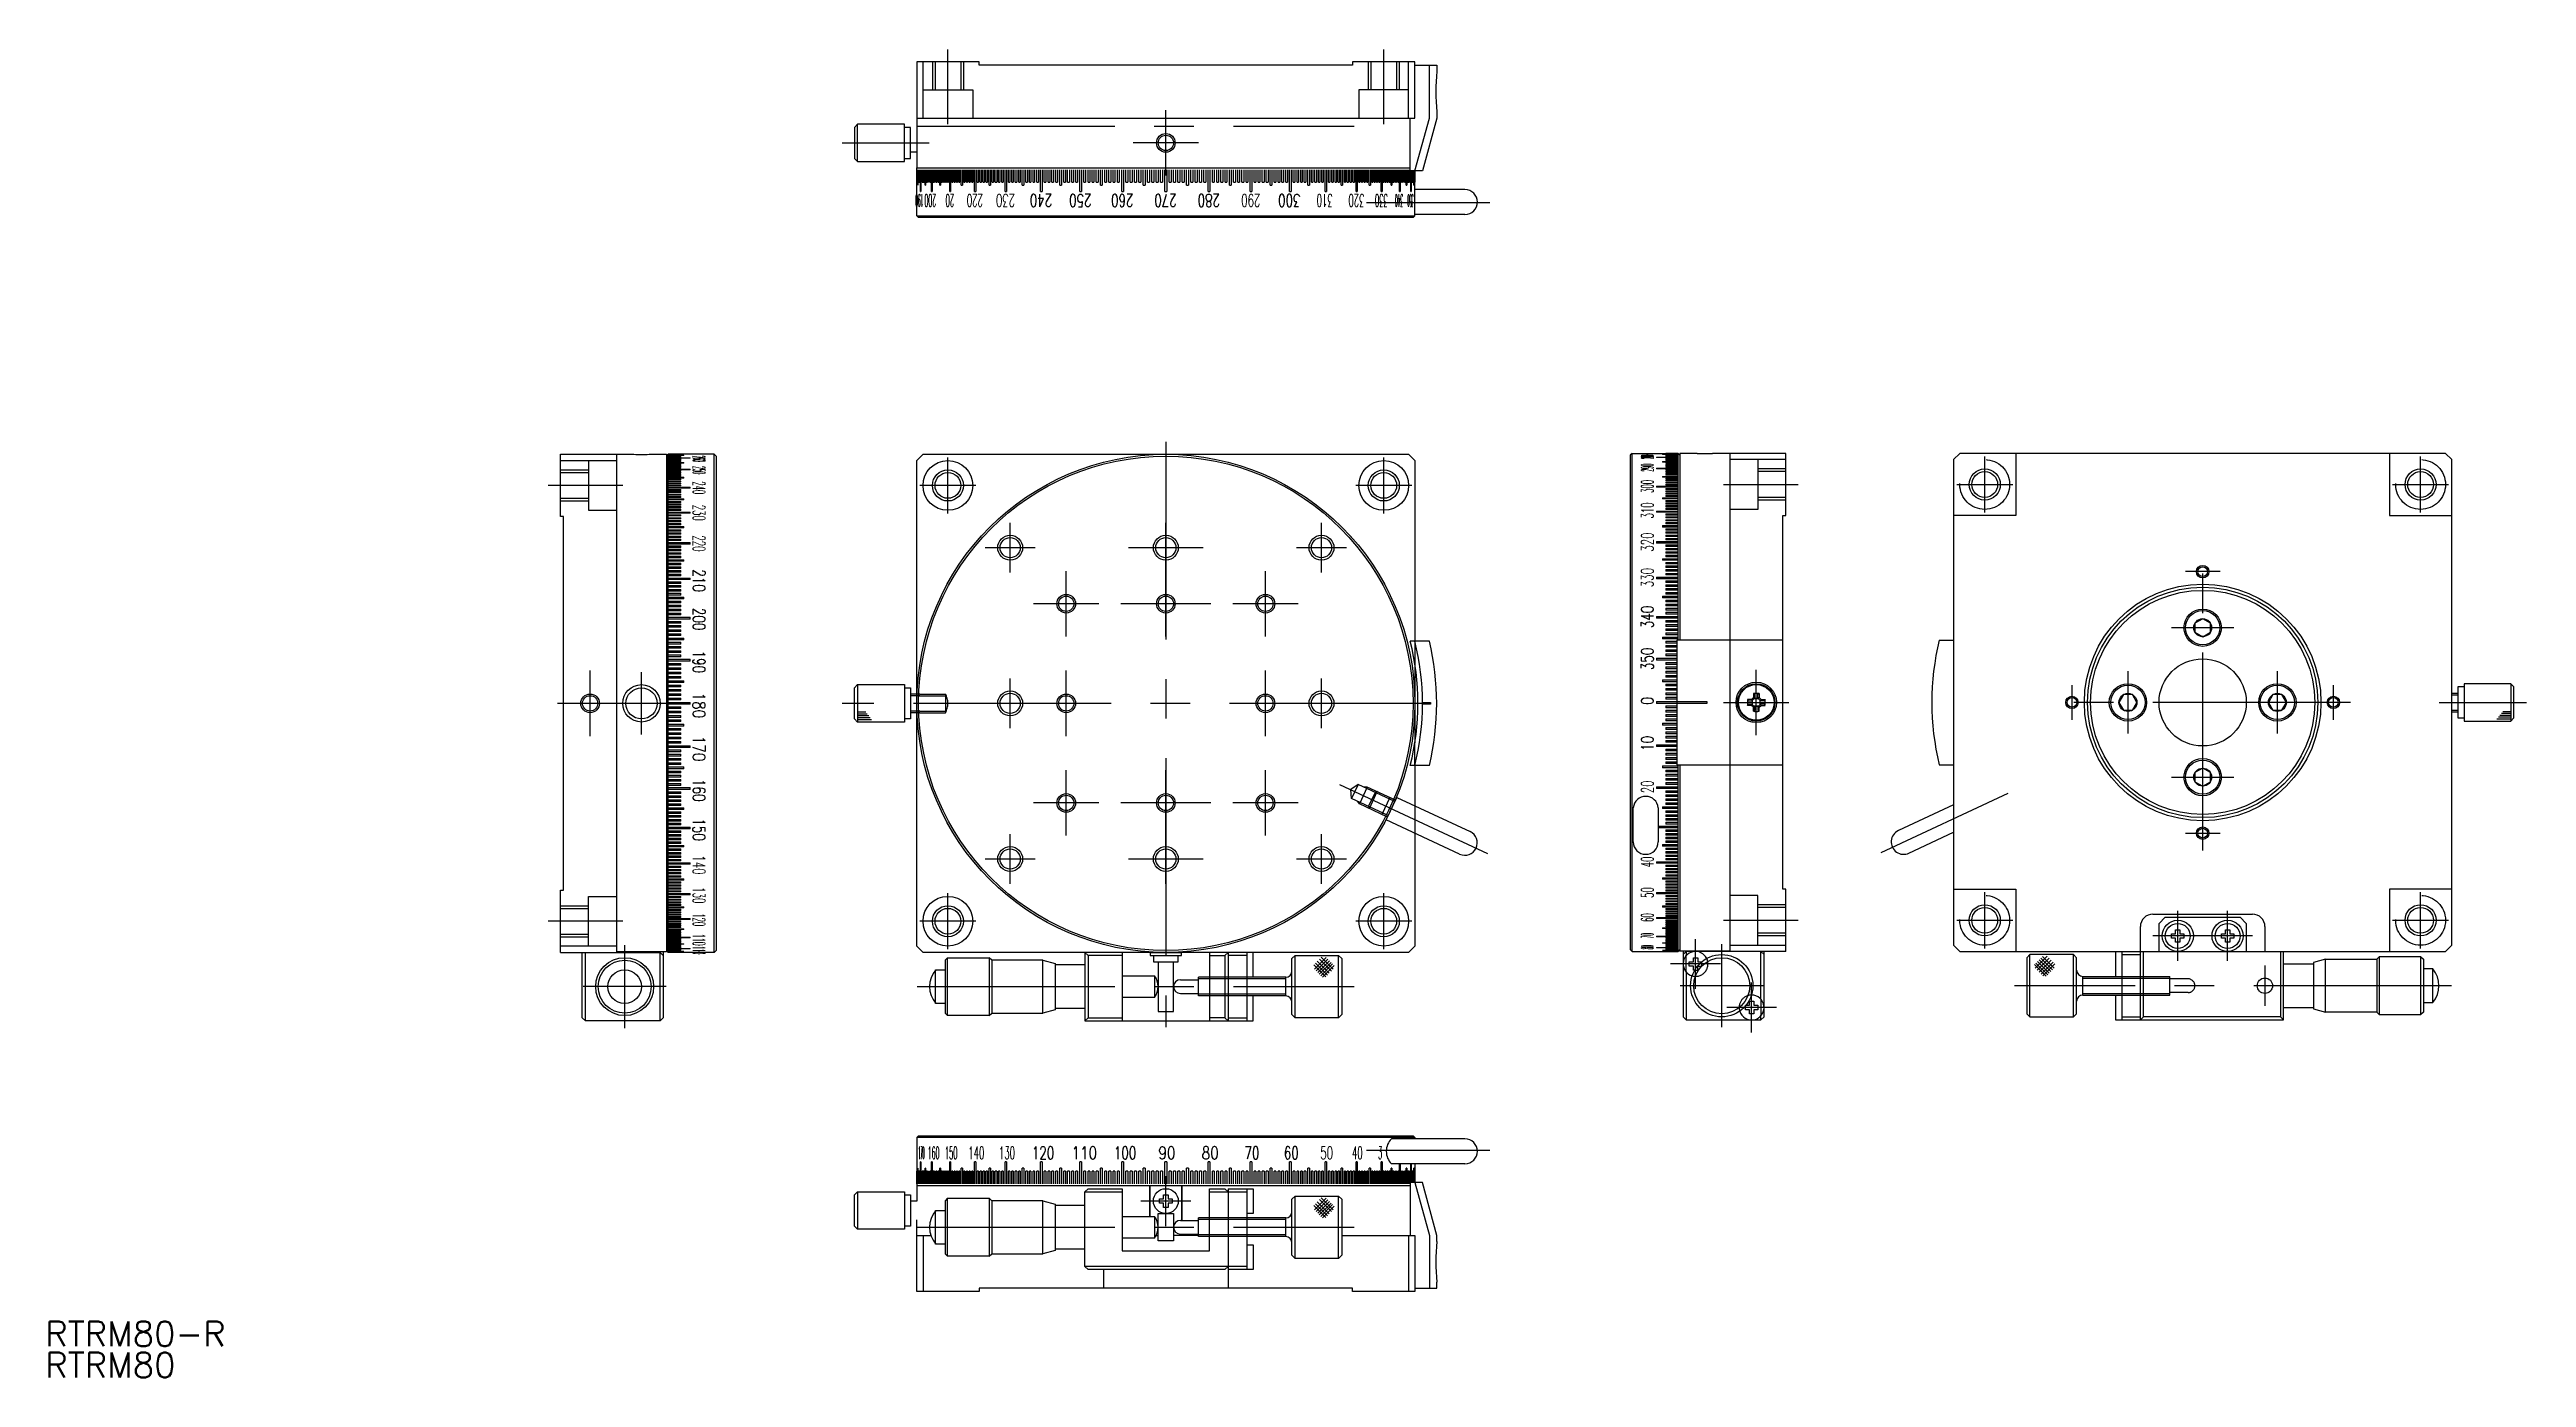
# Model space of a CAD drawing. Extents: x 1 to 399, y 0 to 213.
import ezdxf

# ---------------------------------------------------------------- set-up
doc = ezdxf.new("R2010")
doc.units = 0
doc.linetypes.add('CENTER', pattern=[50.8, 31.75, -6.35, 6.35, -6.35])
doc.linetypes.add('DASHED', pattern=[19.05, 12.7, -6.35])
doc.layers.get('0').update_dxf_attribs({"linetype": 'CONTINUOUS'})
doc.layers.add('CENTER', color=1, linetype='CENTER')
doc.styles.get("Standard").update_dxf_attribs({"font": 'txt.shx', "height": 3, "bigfont": 'bigfont.shx'})

msp = doc.modelspace()

# ---------------------------------------------------------------- texts
at = {"color": 7, "linetype": 'CONTINUOUS'}
for s, rotation, width, p in [('190', 180, 0.2, (141.02, 190.04)), ('200', 180, 0.3, (143.09, 190.04)), ('20', 180, 0.4, (145.98, 190.04)), ('220', 180, 0.5, (150.59, 190.04)), ('230', 180, 0.6, (155.77, 190.04)), ('240', 180, 0.7, (161.73, 190.04)), ('250', 180, 0.7, (168.05, 190.04)), ('260', 180, 0.7, (174.78, 190.04)), ('270', 180, 0.7, (181.73, 190.04)), ('280', 180, 0.7, (188.68, 190.04)), ('290', 180, 0.6, (195.17, 190.04)), ('300', 180, 0.7, (201.61, 190.04)), ('310', 180, 0.5, (206.78, 190.04)), ('320', 180, 0.5, (211.88, 190.04)), ('330', 180, 0.4, (215.62, 190.04)), ('340', 180, 0.2, (218.07, 190.04)), ('350', 180, 0.15, (219.75, 190.04)), ('260', 270, 0.15, (104.01, 148.03)), ('280', 90, 0.1, (258.31, 147.56)), ('250', 270, 0.2, (104.01, 146.35)), ('240', 270, 0.4, (104.01, 143.91)), ('290', 90, 0.2, (258.31, 145.51)), ('300', 90, 0.4, (258.31, 142.09)), ('230', 270, 0.5, (104.01, 140.16)), ('310', 90, 0.5, (258.31, 137.97)), ('320', 90, 0.6, (258.31, 132.63)), ('220', 270, 0.5, (104.01, 135.23)), ('210', 270, 0.7, (104.01, 129.78)), ('330', 90, 0.6, (258.31, 126.92)), ('200', 270, 0.7, (104.01, 123.58)), ('340', 90, 0.7, (258.31, 120.35)), ('190', 270, 0.7, (104.01, 116.73)), ('350', 90, 0.7, (258.31, 113.61)), ('180', 270, 0.8, (104.01, 110)), ('0', 90, 0.7, (258.31, 108.07)), ('170', 270, 0.8, (104.01, 103.05)), ('10', 90, 0.7, (258.31, 100.65)), ('160', 270, 0.7, (104.01, 96.1)), ('20', 90, 0.6, (258.31, 93.83)), ('150', 270, 0.7, (104.01, 89.78)), ('140', 270, 0.6, (104.01, 83.85)), ('40', 90, 0.5, (258.31, 81.95)), ('130', 270, 0.5, (104.01, 78.71)), ('50', 90, 0.5, (258.31, 77.02)), ('120', 270, 0.4, (104.01, 74.53)), ('60', 90, 0.4, (258.31, 73.18)), ('110', 270, 0.3, (104.01, 71.23)), ('110', 270, 0.2, (104.01, 69.24)), ('70', 90, 0.2, (258.31, 70.53)), ('80', 90, 0.15, (258.31, 68.8)), ('170', 360, 0.15, (140.26, 35.07)), ('160', 360, 0.3, (141.74, 35.07)), ('150', 360, 0.4, (144.47, 35.07)), ('140', 360, 0.5, (148.25, 35.07)), ('130', 360, 0.5, (153.19, 35.07)), ('120', 360, 0.7, (158.46, 35.07)), ('110', 360, 0.8, (164.83, 35.07)), ('100', 360, 0.7, (171.63, 35.07)), ('90', 360, 0.8, (178.78, 35.07)), ('80', 360, 0.8, (185.73, 35.07)), ('70', 360, 0.7, (192.61, 35.07)), ('60', 360, 0.7, (198.93, 35.07)), ('50', 360, 0.6, (204.79, 35.07)), ('40', 360, 0.5, (209.87, 35.07)), ('3', 360, 0.3, (214.09, 35.07))]:
    msp.add_text(s, height=2, rotation=rotation, dxfattribs=dict(at, width=width)).set_placement(p)

# ---------------------------------------------------------------- blocks, each defined once
blk = doc.blocks.new('*U55')
at = {"color": 7, "linetype": 'CONTINUOUS'}
blk.add_text('RTRM80-R', height=4, dxfattribs=at).set_placement((0, 5))
blk = doc.blocks.new('*U56')
at = {"color": 7, "linetype": 'CONTINUOUS'}
blk.add_text('RTRM80', height=4, dxfattribs=at).set_placement((0, 0))

# ---------------------------------------------------------------- linework, layer by layer
at = {"color": 7, "linetype": 'CONTINUOUS'}
for p, q in [((149.98, 211.28), (139.98, 211.28)), ((139.98, 211.28), (139.98, 194.28)), ((140.98, 202.28), (140.98, 211.28)), ((149.98, 210.78), (149.98, 211.28)), ((219.98, 211.28), (209.98, 211.28)), ((209.98, 211.28), (209.98, 210.78)), ((218.98, 202.28), (218.98, 211.28)), ((219.98, 202.28), (219.98, 211.28)), ((209.98, 210.78), (149.98, 210.78)), ((219.98, 210.78), (223.48, 210.78)), ((222.32, 202.28), (222.32, 210.78)), ((223.48, 210.78), (223.48, 209.78)), ((223.48, 203.28), (223.48, 202.28)), ((130.48, 201.28), (129.98, 200.78)), ((129.98, 200.78), (129.98, 195.78)), ((137.98, 201.28), (130.48, 201.28)), ((130.48, 195.28), (130.48, 201.28)), ((137.98, 195.28), (137.98, 201.28)), ((138.98, 200.78), (137.98, 200.78)), ((138.98, 195.78), (138.98, 200.78)), ((139.98, 202.28), (219.98, 202.28)), ((219.23, 193.78), (219.23, 202.28)), ((219.97, 193.78), (222.32, 202.28)), ((223.48, 202.28), (221.2, 193.78)), ((129.98, 195.78), (130.48, 195.28)), ((130.48, 195.28), (137.98, 195.28)), ((137.98, 195.78), (138.98, 195.78)), ((139.98, 196.78), (138.98, 196.78)), ((139.98, 194.28), (219.23, 194.28)), ((139.98, 186.58), (139.98, 194.28)), ((139.98, 191.98), (139.98, 193.98)), ((139.98, 191.98), (139.99, 191.98)), ((139.99, 193.98), (139.99, 191.98)), ((140, 191.98), (140, 193.98)), ((140, 191.98), (140.01, 191.98)), ((140.01, 193.98), (140.01, 191.98)), ((140.03, 191.98), (140.03, 193.98)), ((140.03, 191.98), (140.04, 191.98)), ((140.04, 193.98), (140.04, 191.98)), ((140.07, 191.98), (140.07, 193.98)), ((140.07, 191.98), (140.09, 191.98)), ((140.09, 193.98), (140.09, 191.98)), ((140.12, 191.48), (140.12, 193.98)), ((140.12, 191.48), (140.15, 191.48)), ((140.15, 193.98), (140.15, 191.48)), ((140.18, 191.98), (140.18, 193.98)), ((140.18, 191.98), (140.22, 191.98)), ((140.22, 193.98), (140.22, 191.98)), ((140.26, 191.98), (140.26, 193.98)), ((140.26, 191.98), (140.3, 191.98)), ((140.3, 193.98), (140.3, 191.98)), ((140.35, 191.98), (140.35, 193.98)), ((140.35, 191.98), (140.39, 191.98)), ((140.39, 193.98), (140.39, 191.98)), ((140.45, 191.98), (140.45, 193.98)), ((140.45, 191.98), (140.5, 191.98)), ((140.5, 193.98), (140.5, 191.98)), ((140.56, 190.48), (140.56, 193.98)), ((140.61, 193.98), (140.61, 190.48)), ((140.69, 191.98), (140.69, 193.98)), ((140.69, 191.98), (140.74, 191.98)), ((140.74, 193.98), (140.74, 191.98)), ((140.82, 191.98), (140.82, 193.98)), ((140.82, 191.98), (140.89, 191.98)), ((140.89, 193.98), (140.89, 191.98)), ((140.97, 191.98), (140.97, 193.98)), ((140.97, 191.98), (141.04, 191.98)), ((141.04, 193.98), (141.04, 191.98)), ((141.13, 191.98), (141.13, 193.98)), ((141.13, 191.98), (141.21, 191.98)), ((141.21, 193.98), (141.21, 191.98)), ((141.3, 191.48), (141.3, 193.98)), ((141.3, 191.48), (141.38, 191.48)), ((141.38, 193.98), (141.38, 191.48)), ((141.49, 191.98), (141.49, 193.98)), ((141.49, 191.98), (141.57, 191.98)), ((141.57, 193.98), (141.57, 191.98)), ((141.68, 191.98), (141.68, 193.98)), ((141.68, 191.98), (141.77, 191.98)), ((141.77, 193.98), (141.77, 191.98)), ((141.89, 191.98), (141.89, 193.98)), ((141.89, 191.98), (141.98, 191.98)), ((141.98, 193.98), (141.98, 191.98)), ((142.11, 191.98), (142.11, 193.98)), ((142.11, 191.98), (142.21, 191.98)), ((142.21, 193.98), (142.21, 191.98)), ((142.34, 190.48), (142.34, 193.98)), ((142.44, 193.98), (142.44, 190.48)), ((142.58, 191.98), (142.58, 193.98)), ((142.58, 191.98), (142.69, 191.98)), ((142.69, 193.98), (142.69, 191.98)), ((142.84, 191.98), (142.84, 193.98)), ((142.84, 191.98), (142.95, 191.98)), ((142.95, 193.98), (142.95, 191.98)), ((143.1, 191.98), (143.1, 193.98)), ((143.1, 191.98), (143.22, 191.98)), ((143.22, 193.98), (143.22, 191.98)), ((143.38, 191.98), (143.38, 193.98)), ((143.38, 191.98), (143.5, 191.98)), ((143.5, 193.98), (143.5, 191.98)), ((143.66, 191.48), (143.66, 193.98)), ((143.66, 191.48), (143.79, 191.48)), ((143.79, 193.98), (143.79, 191.48)), ((143.96, 191.98), (143.96, 193.98)), ((143.96, 191.98), (144.09, 191.98)), ((144.09, 193.98), (144.09, 191.98)), ((144.27, 191.98), (144.27, 193.98)), ((144.27, 191.98), (144.41, 191.98)), ((144.41, 193.98), (144.41, 191.98)), ((144.59, 191.98), (144.59, 193.98)), ((144.59, 191.98), (144.73, 191.98)), ((144.73, 193.98), (144.73, 191.98)), ((144.92, 191.98), (144.92, 193.98)), ((144.92, 191.98), (145.07, 191.98)), ((145.07, 193.98), (145.07, 191.98)), ((145.26, 190.48), (145.26, 193.98)), ((145.41, 193.98), (145.41, 190.48)), ((145.62, 191.98), (145.62, 193.98)), ((145.62, 191.98), (145.77, 191.98)), ((145.77, 193.98), (145.77, 191.98)), ((145.98, 191.98), (145.98, 193.98)), ((145.98, 191.98), (146.14, 191.98)), ((146.14, 193.98), (146.14, 191.98)), ((146.35, 191.98), (146.35, 193.98)), ((146.35, 191.98), (146.52, 191.98)), ((146.52, 193.98), (146.52, 191.98)), ((146.74, 191.98), (146.74, 193.98)), ((146.74, 191.98), (146.9, 191.98)), ((146.9, 193.98), (146.9, 191.98)), ((147.13, 191.48), (147.13, 193.98)), ((147.13, 191.48), (147.3, 191.48)), ((147.3, 193.98), (147.3, 191.48)), ((147.53, 191.98), (147.53, 193.98)), ((147.53, 191.98), (147.71, 191.98)), ((147.71, 193.98), (147.71, 191.98)), ((147.94, 191.98), (147.94, 193.98)), ((147.94, 191.98), (148.13, 191.98)), ((148.13, 193.98), (148.13, 191.98)), ((148.37, 191.98), (148.37, 193.98)), ((148.37, 191.98), (148.55, 191.98)), ((148.55, 193.98), (148.55, 191.98)), ((148.8, 191.98), (148.8, 193.98)), ((148.8, 191.98), (148.99, 191.98)), ((148.99, 193.98), (148.99, 191.98)), ((149.24, 190.48), (149.24, 193.98)), ((149.44, 193.98), (149.44, 190.48)), ((149.69, 191.98), (149.69, 193.98)), ((149.69, 191.98), (149.89, 191.98)), ((149.89, 193.98), (149.89, 191.98)), ((150.15, 191.98), (150.15, 193.98)), ((150.15, 191.98), (150.36, 191.98)), ((150.36, 193.98), (150.36, 191.98)), ((150.62, 191.98), (150.62, 193.98)), ((150.62, 191.98), (150.83, 191.98)), ((150.83, 193.98), (150.83, 191.98)), ((151.1, 191.98), (151.1, 193.98)), ((151.1, 191.98), (151.31, 191.98)), ((151.31, 193.98), (151.31, 191.98)), ((151.59, 191.48), (151.59, 193.98)), ((151.59, 191.48), (151.8, 191.48)), ((151.8, 193.98), (151.8, 191.48)), ((152.09, 191.98), (152.09, 193.98)), ((152.09, 191.98), (152.3, 191.98)), ((152.3, 193.98), (152.3, 191.98)), ((152.59, 191.98), (152.59, 193.98)), ((152.59, 191.98), (152.81, 191.98)), ((152.81, 193.98), (152.81, 191.98)), ((153.1, 191.98), (153.1, 193.98)), ((153.1, 191.98), (153.33, 191.98)), ((153.33, 193.98), (153.33, 191.98)), ((153.62, 191.98), (153.62, 193.98)), ((153.62, 191.98), (153.85, 191.98)), ((153.85, 193.98), (153.85, 191.98)), ((154.15, 190.48), (154.15, 193.98)), ((154.38, 193.98), (154.38, 190.48)), ((154.69, 191.98), (154.69, 193.98)), ((154.69, 191.98), (154.92, 191.98)), ((154.92, 193.98), (154.92, 191.98)), ((155.24, 191.98), (155.24, 193.98)), ((155.24, 191.98), (155.47, 191.98)), ((155.47, 193.98), (155.47, 191.98)), ((155.79, 191.98), (155.79, 193.98)), ((155.79, 191.98), (156.03, 191.98)), ((156.03, 193.98), (156.03, 191.98)), ((156.35, 191.98), (156.35, 193.98)), ((156.35, 191.98), (156.59, 191.98)), ((156.59, 193.98), (156.59, 191.98)), ((156.91, 191.48), (156.91, 193.98)), ((156.91, 191.48), (157.16, 191.48)), ((157.16, 193.98), (157.16, 191.48)), ((157.49, 191.98), (157.49, 193.98)), ((157.49, 191.98), (157.74, 191.98)), ((157.74, 193.98), (157.74, 191.98)), ((158.07, 191.98), (158.07, 193.98)), ((158.07, 191.98), (158.32, 191.98)), ((158.32, 193.98), (158.32, 191.98)), ((158.66, 191.98), (158.66, 193.98)), ((158.66, 191.98), (158.91, 191.98)), ((158.91, 193.98), (158.91, 191.98)), ((159.25, 191.98), (159.25, 193.98)), ((159.25, 191.98), (159.51, 191.98)), ((159.51, 193.98), (159.51, 191.98)), ((159.85, 190.48), (159.85, 193.98)), ((160.11, 193.98), (160.11, 190.48)), ((160.46, 191.98), (160.46, 193.98)), ((160.46, 191.98), (160.72, 191.98)), ((160.72, 193.98), (160.72, 191.98)), ((161.07, 191.98), (161.07, 193.98)), ((161.07, 191.98), (161.33, 191.98)), ((161.33, 193.98), (161.33, 191.98)), ((161.69, 191.98), (161.69, 193.98)), ((161.69, 191.98), (161.95, 191.98)), ((161.95, 193.98), (161.95, 191.98)), ((162.31, 191.98), (162.31, 193.98)), ((162.31, 191.98), (162.58, 191.98)), ((162.58, 193.98), (162.58, 191.98)), ((162.94, 191.48), (162.94, 193.98)), ((162.94, 191.48), (163.21, 191.48)), ((163.21, 193.98), (163.21, 191.48)), ((163.57, 191.98), (163.57, 193.98)), ((163.57, 191.98), (163.85, 191.98)), ((163.85, 193.98), (163.85, 191.98)), ((164.21, 191.98), (164.21, 193.98)), ((164.21, 191.98), (164.49, 191.98)), ((164.49, 193.98), (164.49, 191.98)), ((164.86, 191.98), (164.86, 193.98)), ((164.86, 191.98), (165.14, 191.98)), ((165.14, 193.98), (165.14, 191.98)), ((165.51, 191.98), (165.51, 193.98)), ((165.51, 191.98), (165.79, 191.98)), ((165.79, 193.98), (165.79, 191.98)), ((166.16, 190.48), (166.16, 193.98)), ((166.44, 193.98), (166.44, 190.48)), ((166.82, 191.98), (166.82, 193.98)), ((166.82, 191.98), (167.1, 191.98)), ((167.1, 193.98), (167.1, 191.98)), ((167.48, 191.98), (167.48, 193.98)), ((167.48, 191.98), (167.76, 191.98)), ((167.76, 193.98), (167.76, 191.98)), ((168.14, 191.98), (168.14, 193.98)), ((168.14, 191.98), (168.43, 191.98)), ((168.43, 193.98), (168.43, 191.98)), ((168.81, 191.98), (168.81, 193.98)), ((168.81, 191.98), (169.1, 191.98)), ((169.1, 193.98), (169.1, 191.98)), ((169.48, 191.48), (169.48, 193.98)), ((169.48, 191.48), (169.77, 191.48)), ((169.77, 193.98), (169.77, 191.48)), ((170.16, 191.98), (170.16, 193.98)), ((170.16, 191.98), (170.45, 191.98)), ((170.45, 193.98), (170.45, 191.98)), ((170.84, 191.98), (170.84, 193.98)), ((170.84, 191.98), (171.13, 191.98)), ((171.13, 193.98), (171.13, 191.98)), ((171.52, 191.98), (171.52, 193.98)), ((171.52, 191.98), (171.81, 191.98)), ((171.81, 193.98), (171.81, 191.98)), ((172.2, 191.98), (172.2, 193.98)), ((172.2, 191.98), (172.5, 191.98)), ((172.5, 193.98), (172.5, 191.98)), ((172.89, 190.48), (172.89, 193.98)), ((173.18, 193.98), (173.18, 190.48)), ((173.57, 191.98), (173.57, 193.98)), ((173.57, 191.98), (173.87, 191.98)), ((173.87, 193.98), (173.87, 191.98)), ((174.26, 191.98), (174.26, 193.98)), ((174.26, 191.98), (174.56, 191.98)), ((174.56, 193.98), (174.56, 191.98)), ((174.96, 191.98), (174.96, 193.98)), ((174.96, 191.98), (175.25, 191.98)), ((175.25, 193.98), (175.25, 191.98)), ((175.65, 191.98), (175.65, 193.98)), ((175.65, 191.98), (175.95, 191.98)), ((175.95, 193.98), (175.95, 191.98)), ((176.34, 191.48), (176.34, 193.98)), ((176.34, 191.48), (176.64, 191.48)), ((176.64, 193.98), (176.64, 191.48)), ((177.04, 191.98), (177.04, 193.98)), ((177.04, 191.98), (177.34, 191.98)), ((177.34, 193.98), (177.34, 191.98)), ((177.74, 191.98), (177.74, 193.98)), ((177.74, 191.98), (178.04, 191.98)), ((178.04, 193.98), (178.04, 191.98)), ((178.43, 191.98), (178.43, 193.98)), ((178.43, 191.98), (178.73, 191.98)), ((178.73, 193.98), (178.73, 191.98)), ((179.13, 191.98), (179.13, 193.98)), ((179.13, 191.98), (179.43, 191.98)), ((179.43, 193.98), (179.43, 191.98)), ((179.83, 190.48), (179.83, 193.98)), ((180.13, 193.98), (180.13, 190.48)), ((180.53, 191.98), (180.53, 193.98)), ((180.53, 191.98), (180.83, 191.98)), ((180.83, 193.98), (180.83, 191.98)), ((181.23, 191.98), (181.23, 193.98)), ((181.23, 191.98), (181.53, 191.98)), ((181.53, 193.98), (181.53, 191.98)), ((181.92, 191.98), (181.92, 193.98)), ((181.92, 191.98), (182.22, 191.98)), ((182.22, 193.98), (182.22, 191.98)), ((182.62, 191.98), (182.62, 193.98)), ((182.62, 191.98), (182.92, 191.98)), ((182.92, 193.98), (182.92, 191.98)), ((183.32, 191.48), (183.32, 193.98)), ((183.32, 191.48), (183.62, 191.48)), ((183.62, 193.98), (183.62, 191.48)), ((184.01, 191.98), (184.01, 193.98)), ((184.01, 191.98), (184.31, 191.98)), ((184.31, 193.98), (184.31, 191.98)), ((184.71, 191.98), (184.71, 193.98)), ((184.71, 191.98), (185, 191.98)), ((185, 193.98), (185, 191.98)), ((185.4, 191.98), (185.4, 193.98)), ((185.4, 191.98), (185.7, 191.98)), ((185.7, 193.98), (185.7, 191.98)), ((186.09, 191.98), (186.09, 193.98)), ((186.09, 191.98), (186.39, 191.98)), ((186.39, 193.98), (186.39, 191.98)), ((186.78, 190.48), (186.78, 193.98)), ((187.07, 193.98), (187.07, 190.48)), ((187.46, 191.98), (187.46, 193.98)), ((187.46, 191.98), (187.76, 191.98)), ((187.76, 193.98), (187.76, 191.98)), ((188.15, 191.98), (188.15, 193.98)), ((188.15, 191.98), (188.44, 191.98)), ((188.44, 193.98), (188.44, 191.98)), ((188.83, 191.98), (188.83, 193.98)), ((188.83, 191.98), (189.12, 191.98)), ((189.12, 193.98), (189.12, 191.98)), ((189.51, 191.98), (189.51, 193.98)), ((189.51, 191.98), (189.8, 191.98)), ((189.8, 193.98), (189.8, 191.98)), ((190.19, 191.48), (190.19, 193.98)), ((190.19, 191.48), (190.48, 191.48)), ((190.48, 193.98), (190.48, 191.48)), ((190.86, 191.98), (190.86, 193.98)), ((190.86, 191.98), (191.15, 191.98)), ((191.15, 193.98), (191.15, 191.98)), ((191.53, 191.98), (191.53, 193.98)), ((191.53, 191.98), (191.82, 191.98)), ((191.82, 193.98), (191.82, 191.98)), ((192.2, 191.98), (192.2, 193.98)), ((192.2, 191.98), (192.48, 191.98)), ((192.48, 193.98), (192.48, 191.98)), ((192.86, 191.98), (192.86, 193.98)), ((192.86, 191.98), (193.14, 191.98)), ((193.14, 193.98), (193.14, 191.98)), ((193.52, 190.48), (193.52, 193.98)), ((193.8, 193.98), (193.8, 190.48)), ((194.17, 191.98), (194.17, 193.98)), ((194.17, 191.98), (194.45, 191.98)), ((194.45, 193.98), (194.45, 191.98)), ((194.82, 191.98), (194.82, 193.98)), ((194.82, 191.98), (195.1, 191.98)), ((195.1, 193.98), (195.1, 191.98)), ((195.47, 191.98), (195.47, 193.98)), ((195.47, 191.98), (195.75, 191.98)), ((195.75, 193.98), (195.75, 191.98)), ((196.11, 191.98), (196.11, 193.98)), ((196.11, 191.98), (196.39, 191.98)), ((196.39, 193.98), (196.39, 191.98)), ((196.75, 191.48), (196.75, 193.98)), ((196.75, 191.48), (197.02, 191.48)), ((197.02, 193.98), (197.02, 191.48)), ((197.38, 191.98), (197.38, 193.98)), ((197.38, 191.98), (197.65, 191.98)), ((197.65, 193.98), (197.65, 191.98)), ((198.01, 191.98), (198.01, 193.98)), ((198.01, 191.98), (198.27, 191.98)), ((198.27, 193.98), (198.27, 191.98)), ((198.63, 191.98), (198.63, 193.98)), ((198.63, 191.98), (198.89, 191.98)), ((198.89, 193.98), (198.89, 191.98)), ((199.24, 191.98), (199.24, 193.98)), ((199.24, 191.98), (199.5, 191.98)), ((199.5, 193.98), (199.5, 191.98)), ((199.85, 190.48), (199.85, 193.98)), ((200.11, 193.98), (200.11, 190.48)), ((200.45, 191.98), (200.45, 193.98)), ((200.45, 191.98), (200.71, 191.98)), ((200.71, 193.98), (200.71, 191.98)), ((201.05, 191.98), (201.05, 193.98)), ((201.05, 191.98), (201.3, 191.98)), ((201.3, 193.98), (201.3, 191.98)), ((201.64, 191.98), (201.64, 193.98)), ((201.64, 191.98), (201.89, 191.98)), ((201.89, 193.98), (201.89, 191.98)), ((202.22, 191.98), (202.22, 193.98)), ((202.22, 191.98), (202.47, 191.98)), ((202.47, 193.98), (202.47, 191.98)), ((202.8, 191.48), (202.8, 193.98)), ((202.8, 191.48), (203.05, 191.48)), ((203.05, 193.98), (203.05, 191.48)), ((203.37, 191.98), (203.37, 193.98)), ((203.37, 191.98), (203.61, 191.98)), ((203.61, 193.98), (203.61, 191.98)), ((203.93, 191.98), (203.93, 193.98)), ((203.93, 191.98), (204.17, 191.98)), ((204.17, 193.98), (204.17, 191.98)), ((204.49, 191.98), (204.49, 193.98)), ((204.49, 191.98), (204.72, 191.98)), ((204.72, 193.98), (204.72, 191.98)), ((205.04, 191.98), (205.04, 193.98)), ((205.04, 191.98), (205.27, 191.98)), ((205.27, 193.98), (205.27, 191.98)), ((205.58, 190.48), (205.58, 193.98)), ((205.81, 193.98), (205.81, 190.48)), ((206.11, 191.98), (206.11, 193.98)), ((206.11, 191.98), (206.34, 191.98)), ((206.34, 193.98), (206.34, 191.98)), ((206.63, 191.98), (206.63, 193.98)), ((206.63, 191.98), (206.86, 191.98)), ((206.86, 193.98), (206.86, 191.98)), ((207.15, 191.98), (207.15, 193.98)), ((207.15, 191.98), (207.37, 191.98)), ((207.37, 193.98), (207.37, 191.98)), ((207.66, 191.98), (207.66, 193.98)), ((207.66, 191.98), (207.87, 191.98)), ((207.87, 193.98), (207.87, 191.98)), ((208.16, 191.48), (208.16, 193.98)), ((208.16, 191.48), (208.37, 191.48)), ((208.37, 193.98), (208.37, 191.48)), ((208.65, 191.98), (208.65, 193.98)), ((208.65, 191.98), (208.86, 191.98)), ((208.86, 193.98), (208.86, 191.98)), ((209.13, 191.98), (209.13, 193.98)), ((209.13, 191.98), (209.34, 191.98)), ((209.34, 193.98), (209.34, 191.98)), ((209.61, 191.98), (209.61, 193.98)), ((209.61, 191.98), (209.81, 191.98)), ((209.81, 193.98), (209.81, 191.98)), ((210.07, 191.98), (210.07, 193.98)), ((210.07, 191.98), (210.27, 191.98)), ((210.27, 193.98), (210.27, 191.98)), ((210.53, 190.48), (210.53, 193.98)), ((210.72, 193.98), (210.72, 190.48)), ((210.97, 191.98), (210.97, 193.98)), ((210.97, 191.98), (211.16, 191.98)), ((211.16, 193.98), (211.16, 191.98)), ((211.41, 191.98), (211.41, 193.98)), ((211.41, 191.98), (211.59, 191.98)), ((211.59, 193.98), (211.59, 191.98)), ((211.84, 191.98), (211.84, 193.98)), ((211.84, 191.98), (212.02, 191.98)), ((212.02, 193.98), (212.02, 191.98)), ((212.25, 191.98), (212.25, 193.98)), ((212.25, 191.98), (212.43, 191.98)), ((212.43, 193.98), (212.43, 191.98)), ((212.66, 191.48), (212.66, 193.98)), ((212.66, 191.48), (212.83, 191.48)), ((212.83, 193.98), (212.83, 191.48)), ((213.06, 191.98), (213.06, 193.98)), ((213.06, 191.98), (213.23, 191.98)), ((213.23, 193.98), (213.23, 191.98)), ((213.45, 191.98), (213.45, 193.98)), ((213.45, 191.98), (213.61, 191.98)), ((213.61, 193.98), (213.61, 191.98)), ((213.82, 191.98), (213.82, 193.98)), ((213.82, 191.98), (213.98, 191.98)), ((213.98, 193.98), (213.98, 191.98)), ((214.19, 191.98), (214.19, 193.98)), ((214.19, 191.98), (214.34, 191.98)), ((214.34, 193.98), (214.34, 191.98)), ((214.55, 190.48), (214.55, 193.98)), ((214.7, 193.98), (214.7, 190.48)), ((214.89, 191.98), (214.89, 193.98)), ((214.89, 191.98), (215.04, 191.98)), ((215.04, 193.98), (215.04, 191.98)), ((215.23, 191.98), (215.23, 193.98)), ((215.23, 191.98), (215.37, 191.98)), ((215.37, 193.98), (215.37, 191.98)), ((215.55, 191.98), (215.55, 193.98)), ((215.55, 191.98), (215.69, 191.98)), ((215.69, 193.98), (215.69, 191.98)), ((215.87, 191.98), (215.87, 193.98)), ((215.87, 191.98), (216, 191.98)), ((216, 193.98), (216, 191.98)), ((216.17, 191.48), (216.17, 193.98)), ((216.17, 191.48), (216.3, 191.48)), ((216.3, 193.98), (216.3, 191.48)), ((216.46, 191.98), (216.46, 193.98)), ((216.46, 191.98), (216.58, 191.98)), ((216.58, 193.98), (216.58, 191.98)), ((216.74, 191.98), (216.74, 193.98)), ((216.74, 191.98), (216.86, 191.98)), ((216.86, 193.98), (216.86, 191.98)), ((217.01, 191.98), (217.01, 193.98)), ((217.01, 191.98), (217.12, 191.98)), ((217.12, 193.98), (217.12, 191.98)), ((217.27, 191.98), (217.27, 193.98)), ((217.27, 191.98), (217.38, 191.98)), ((217.38, 193.98), (217.38, 191.98)), ((217.52, 190.48), (217.52, 193.98)), ((217.62, 193.98), (217.62, 190.48)), ((217.75, 191.98), (217.75, 193.98)), ((217.75, 191.98), (217.85, 191.98)), ((217.85, 193.98), (217.85, 191.98)), ((217.98, 191.98), (217.98, 193.98)), ((217.98, 191.98), (218.07, 191.98)), ((218.07, 193.98), (218.07, 191.98)), ((218.19, 191.98), (218.19, 193.98)), ((218.19, 191.98), (218.28, 191.98)), ((218.28, 193.98), (218.28, 191.98)), ((218.39, 191.98), (218.39, 193.98)), ((218.39, 191.98), (218.47, 191.98)), ((218.47, 193.98), (218.47, 191.98)), ((218.58, 191.48), (218.58, 193.98)), ((218.58, 191.48), (218.66, 191.48)), ((218.66, 193.98), (218.66, 191.48)), ((218.76, 191.98), (218.76, 193.98)), ((218.76, 191.98), (218.83, 191.98)), ((218.83, 193.98), (218.83, 191.98)), ((218.92, 191.98), (218.92, 193.98)), ((218.92, 191.98), (218.99, 191.98)), ((218.99, 193.98), (218.99, 191.98)), ((219.07, 191.98), (219.07, 193.98)), ((219.07, 191.98), (219.14, 191.98)), ((219.14, 193.98), (219.14, 191.98)), ((219.22, 191.98), (219.22, 193.98)), ((219.22, 191.98), (219.27, 191.98)), ((221.2, 193.78), (219.23, 193.78)), ((219.27, 193.78), (219.27, 191.98)), ((219.35, 190.48), (219.35, 193.78)), ((219.4, 193.78), (219.4, 190.48)), ((219.46, 191.98), (219.46, 193.78)), ((219.46, 191.98), (219.51, 191.98)), ((219.51, 193.78), (219.51, 191.98)), ((219.57, 191.98), (219.57, 193.78)), ((219.57, 191.98), (219.61, 191.98)), ((219.61, 193.78), (219.61, 191.98)), ((219.66, 191.98), (219.66, 193.78)), ((219.66, 191.98), (219.7, 191.98)), ((219.7, 193.78), (219.7, 191.98)), ((219.75, 191.98), (219.75, 193.78)), ((219.75, 191.98), (219.78, 191.98)), ((219.78, 193.78), (219.78, 191.98)), ((219.81, 191.48), (219.81, 193.78)), ((219.81, 191.48), (219.84, 191.48)), ((219.84, 193.78), (219.84, 191.48)), ((219.87, 191.98), (219.87, 193.78)), ((219.87, 191.98), (219.89, 191.98)), ((219.89, 193.78), (219.89, 191.98)), ((219.92, 191.98), (219.92, 193.78)), ((219.92, 191.98), (219.93, 191.98)), ((219.93, 193.78), (219.93, 191.98)), ((219.95, 191.98), (219.95, 193.78)), ((219.95, 191.98), (219.96, 191.98)), ((219.96, 193.78), (219.96, 191.98)), ((219.97, 191.98), (219.97, 193.78)), ((219.97, 191.98), (219.98, 191.98)), ((219.98, 186.58), (219.98, 193.78)), ((219.98, 193.78), (219.98, 191.98)), ((140.56, 190.48), (140.61, 190.48)), ((142.34, 190.48), (142.44, 190.48)), ((145.26, 190.48), (145.41, 190.48)), ((149.24, 190.48), (149.44, 190.48)), ((154.15, 190.48), (154.38, 190.48)), ((159.85, 190.48), (160.11, 190.48)), ((166.16, 190.48), (166.44, 190.48)), ((172.89, 190.48), (173.18, 190.48)), ((179.83, 190.48), (180.13, 190.48)), ((186.78, 190.48), (187.07, 190.48)), ((193.52, 190.48), (193.8, 190.48)), ((199.85, 190.48), (200.11, 190.48)), ((205.58, 190.48), (205.81, 190.48)), ((210.53, 190.48), (210.72, 190.48)), ((214.55, 190.48), (214.7, 190.48)), ((217.52, 190.48), (217.62, 190.48)), ((219.35, 190.48), (219.4, 190.48)), ((228.01, 190.78), (219.98, 190.78)), ((140.28, 186.28), (139.98, 186.58)), ((139.98, 186.58), (219.98, 186.58)), ((219.68, 186.28), (140.28, 186.28)), ((219.98, 186.58), (219.68, 186.28)), ((228.01, 186.78), (219.98, 186.78)), ((82.76, 148.27), (94.53, 148.27)), ((82.76, 138.27), (82.76, 148.27)), ((82.76, 147.27), (91.76, 147.27)), ((91.76, 148.27), (91.76, 68.27)), ((96.99, 148.27), (99.76, 148.27)), ((99.76, 148.27), (99.76, 68.35)), ((100.06, 148.27), (99.76, 147.97)), ((100.06, 68.27), (100.06, 148.27)), ((107.46, 148.27), (100.06, 148.27)), ((102.06, 148.26), (100.06, 148.26)), ((100.06, 148.26), (102.06, 148.26)), ((100.06, 148.25), (102.06, 148.25)), ((102.06, 148.24), (100.06, 148.24)), ((100.06, 148.22), (102.06, 148.22)), ((102.06, 148.2), (100.06, 148.2)), ((100.06, 148.18), (102.06, 148.18)), ((102.06, 148.16), (100.06, 148.16)), ((100.06, 148.13), (102.56, 148.13)), ((102.56, 148.1), (100.06, 148.1)), ((100.06, 148.06), (102.06, 148.06)), ((102.06, 148.03), (100.06, 148.03)), ((100.06, 147.99), (102.06, 147.99)), ((102.06, 147.95), (100.06, 147.95)), ((100.06, 147.9), (102.06, 147.9)), ((102.06, 147.86), (100.06, 147.86)), ((100.06, 147.8), (102.06, 147.8)), ((102.06, 147.75), (100.06, 147.75)), ((100.06, 147.68), (103.56, 147.68)), ((103.56, 147.63), (100.06, 147.63)), ((100.06, 147.56), (102.06, 147.56)), ((102.06, 147.5), (100.06, 147.5)), ((100.06, 147.42), (102.06, 147.42)), ((102.06, 147.36), (100.06, 147.36)), ((100.06, 147.27), (102.06, 147.27)), ((102.06, 147.21), (100.06, 147.21)), ((102.06, 148.26), (102.06, 148.26)), ((102.06, 148.24), (102.06, 148.25)), ((102.06, 148.2), (102.06, 148.22)), ((102.06, 148.16), (102.06, 148.18)), ((102.06, 148.03), (102.06, 148.06)), ((102.06, 147.95), (102.06, 147.99)), ((102.06, 147.86), (102.06, 147.9)), ((102.06, 147.75), (102.06, 147.8)), ((102.06, 147.5), (102.06, 147.56)), ((102.06, 147.36), (102.06, 147.42)), ((102.06, 147.21), (102.06, 147.27)), ((102.56, 148.1), (102.56, 148.13)), ((103.56, 147.63), (103.56, 147.68)), ((107.46, 148.27), (107.76, 147.97)), ((107.46, 68.27), (107.46, 148.27)), ((107.76, 147.97), (107.76, 68.57)), ((139.98, 147.27), (140.98, 148.27)), ((139.98, 69.27), (139.98, 147.27)), ((140.98, 148.27), (218.98, 148.27)), ((218.98, 148.27), (219.98, 147.27)), ((219.98, 147.27), (219.98, 118.23)), ((254.86, 148.42), (254.56, 148.12)), ((254.56, 148.12), (254.56, 68.72)), ((254.86, 68.42), (254.86, 148.42)), ((254.86, 148.42), (262.26, 148.42)), ((258.76, 147.83), (258.76, 147.78)), ((258.76, 147.83), (262.26, 147.83)), ((262.26, 147.78), (258.76, 147.78)), ((259.76, 148.28), (262.26, 148.28)), ((259.76, 148.28), (259.76, 148.25)), ((262.26, 148.25), (259.76, 148.25)), ((260.26, 148.41), (260.26, 148.41)), ((262.26, 148.41), (260.26, 148.41)), ((260.26, 148.41), (262.26, 148.41)), ((260.26, 148.4), (260.26, 148.39)), ((260.26, 148.4), (262.26, 148.4)), ((262.26, 148.39), (260.26, 148.39)), ((260.26, 148.37), (262.26, 148.37)), ((260.26, 148.37), (260.26, 148.35)), ((262.26, 148.35), (260.26, 148.35)), ((260.26, 148.33), (260.26, 148.31)), ((260.26, 148.33), (262.26, 148.33)), ((262.26, 148.31), (260.26, 148.31)), ((260.26, 148.21), (262.26, 148.21)), ((260.26, 148.21), (260.26, 148.18)), ((262.26, 148.18), (260.26, 148.18)), ((260.26, 148.14), (262.26, 148.14)), ((260.26, 148.14), (260.26, 148.1)), ((262.26, 148.1), (260.26, 148.1)), ((260.26, 148.05), (262.26, 148.05)), ((260.26, 148.05), (260.26, 148.01)), ((262.26, 148.01), (260.26, 148.01)), ((260.26, 147.95), (260.26, 147.9)), ((260.26, 147.95), (262.26, 147.95)), ((262.26, 147.9), (260.26, 147.9)), ((260.26, 147.71), (260.26, 147.65)), ((260.26, 147.71), (262.26, 147.71)), ((262.26, 147.65), (260.26, 147.65)), ((260.26, 147.57), (260.26, 147.51)), ((260.26, 147.57), (262.26, 147.57)), ((262.26, 147.51), (260.26, 147.51)), ((260.26, 147.42), (262.26, 147.42)), ((260.26, 147.42), (260.26, 147.36)), ((262.26, 147.36), (260.26, 147.36)), ((260.26, 147.26), (260.26, 147.19)), ((260.26, 147.26), (262.26, 147.26)), ((262.26, 118.42), (262.26, 148.42)), ((262.26, 148.42), (262.56, 148.12)), ((265.33, 148.42), (262.56, 148.42)), ((262.56, 148.42), (262.56, 118.42)), ((279.56, 148.42), (267.79, 148.42)), ((270.56, 148.42), (270.56, 68.42)), ((279.56, 147.42), (270.56, 147.42)), ((279.56, 138.42), (279.56, 148.42)), ((307.51, 148.42), (306.51, 147.42)), ((306.51, 147.42), (306.51, 69.42)), ((385.51, 148.42), (307.51, 148.42)), ((316.51, 148.42), (316.51, 138.42)), ((376.51, 148.42), (376.51, 138.42)), ((386.51, 147.42), (385.51, 148.42)), ((386.51, 69.42), (386.51, 147.42)), ((100.06, 147.11), (102.06, 147.11)), ((102.06, 147.04), (100.06, 147.04)), ((100.06, 146.94), (102.56, 146.94)), ((102.56, 146.86), (100.06, 146.86)), ((100.06, 146.76), (102.06, 146.76)), ((102.06, 146.67), (100.06, 146.67)), ((100.06, 146.56), (102.06, 146.56)), ((102.06, 146.47), (100.06, 146.47)), ((100.06, 146.35), (102.06, 146.35)), ((102.06, 146.26), (100.06, 146.26)), ((100.06, 146.14), (102.06, 146.14)), ((102.06, 146.04), (100.06, 146.04)), ((100.06, 145.9), (103.56, 145.9)), ((103.56, 145.8), (100.06, 145.8)), ((100.06, 145.66), (102.06, 145.66)), ((102.06, 145.56), (100.06, 145.56)), ((100.06, 145.41), (102.06, 145.41)), ((102.06, 145.3), (100.06, 145.3)), ((100.06, 145.14), (102.06, 145.14)), ((102.06, 145.03), (100.06, 145.03)), ((100.06, 144.87), (102.06, 144.87)), ((102.06, 144.75), (100.06, 144.75)), ((100.06, 144.58), (102.56, 144.58)), ((102.56, 144.45), (100.06, 144.45)), ((100.06, 144.28), (102.06, 144.28)), ((102.06, 144.15), (100.06, 144.15)), ((100.06, 143.97), (102.06, 143.97)), ((102.06, 143.84), (100.06, 143.84)), ((100.06, 143.65), (102.06, 143.65)), ((102.06, 143.51), (100.06, 143.51)), ((100.06, 143.32), (102.06, 143.32)), ((102.06, 147.04), (102.06, 147.11)), ((102.06, 146.67), (102.06, 146.76)), ((102.06, 146.47), (102.06, 146.56)), ((102.06, 146.26), (102.06, 146.35)), ((102.06, 146.04), (102.06, 146.14)), ((102.06, 145.56), (102.06, 145.66)), ((102.06, 145.3), (102.06, 145.41)), ((102.06, 145.03), (102.06, 145.14)), ((102.06, 144.75), (102.06, 144.87)), ((102.06, 144.15), (102.06, 144.28)), ((102.06, 143.84), (102.06, 143.97)), ((102.06, 143.51), (102.06, 143.65)), ((102.06, 143.18), (102.06, 143.32)), ((102.56, 146.86), (102.56, 146.94)), ((102.56, 144.45), (102.56, 144.58)), ((103.56, 145.8), (103.56, 145.9)), ((258.76, 146.06), (258.76, 145.95)), ((258.76, 146.06), (262.26, 146.06)), ((262.26, 145.95), (258.76, 145.95)), ((259.76, 147.09), (262.26, 147.09)), ((259.76, 147.09), (259.76, 147.01)), ((262.26, 147.01), (259.76, 147.01)), ((259.76, 144.73), (262.26, 144.73)), ((259.76, 144.73), (259.76, 144.61)), ((262.26, 144.61), (259.76, 144.61)), ((262.26, 147.19), (260.26, 147.19)), ((260.26, 146.91), (262.26, 146.91)), ((260.26, 146.91), (260.26, 146.83)), ((262.26, 146.83), (260.26, 146.83)), ((260.26, 146.71), (262.26, 146.71)), ((260.26, 146.71), (260.26, 146.62)), ((262.26, 146.62), (260.26, 146.62)), ((260.26, 146.5), (262.26, 146.5)), ((260.26, 146.5), (260.26, 146.41)), ((262.26, 146.41), (260.26, 146.41)), ((260.26, 146.29), (260.26, 146.19)), ((260.26, 146.29), (262.26, 146.29)), ((262.26, 146.19), (260.26, 146.19)), ((260.26, 145.81), (260.26, 145.71)), ((260.26, 145.81), (262.26, 145.81)), ((262.26, 145.71), (260.26, 145.71)), ((260.26, 145.56), (260.26, 145.45)), ((260.26, 145.56), (262.26, 145.56)), ((262.26, 145.45), (260.26, 145.45)), ((260.26, 145.29), (262.26, 145.29)), ((260.26, 145.29), (260.26, 145.18)), ((262.26, 145.18), (260.26, 145.18)), ((260.26, 145.02), (260.26, 144.9)), ((260.26, 145.02), (262.26, 145.02)), ((262.26, 144.9), (260.26, 144.9)), ((260.26, 144.43), (262.26, 144.43)), ((260.26, 144.43), (260.26, 144.3)), ((262.26, 144.3), (260.26, 144.3)), ((260.26, 144.12), (262.26, 144.12)), ((260.26, 144.12), (260.26, 143.99)), ((262.26, 143.99), (260.26, 143.99)), ((260.26, 143.8), (262.26, 143.8)), ((260.26, 143.8), (260.26, 143.66)), ((262.26, 143.66), (260.26, 143.66)), ((260.26, 143.47), (260.26, 143.33)), ((260.26, 143.47), (262.26, 143.47)), ((262.26, 143.33), (260.26, 143.33)), ((102.06, 143.18), (100.06, 143.18)), ((100.06, 142.98), (103.56, 142.98)), ((103.56, 142.83), (100.06, 142.83)), ((100.06, 142.63), (102.06, 142.63)), ((102.06, 142.48), (100.06, 142.48)), ((100.06, 142.27), (102.06, 142.27)), ((102.06, 142.11), (100.06, 142.11)), ((100.06, 141.89), (102.06, 141.89)), ((102.06, 141.73), (100.06, 141.73)), ((100.06, 141.51), (102.06, 141.51)), ((102.06, 141.34), (100.06, 141.34)), ((100.06, 141.12), (102.56, 141.12)), ((102.56, 140.95), (100.06, 140.95)), ((100.06, 140.71), (102.06, 140.71)), ((102.06, 140.54), (100.06, 140.54)), ((100.06, 140.3), (102.06, 140.3)), ((102.06, 140.12), (100.06, 140.12)), ((100.06, 139.88), (102.06, 139.88)), ((102.06, 139.69), (100.06, 139.69)), ((100.06, 139.45), (102.06, 139.45)), ((102.06, 139.26), (100.06, 139.26)), ((102.06, 142.48), (102.06, 142.63)), ((102.06, 142.11), (102.06, 142.27)), ((102.06, 141.73), (102.06, 141.89)), ((102.06, 141.34), (102.06, 141.51)), ((102.06, 140.54), (102.06, 140.71)), ((102.06, 140.12), (102.06, 140.3)), ((102.06, 139.69), (102.06, 139.88)), ((102.06, 139.26), (102.06, 139.45)), ((102.56, 140.95), (102.56, 141.12)), ((103.56, 142.83), (103.56, 142.98)), ((258.76, 143.13), (258.76, 142.98)), ((258.76, 143.13), (262.26, 143.13)), ((262.26, 142.98), (258.76, 142.98)), ((259.76, 141.27), (262.26, 141.27)), ((259.76, 141.27), (259.76, 141.1)), ((262.26, 141.1), (259.76, 141.1)), ((260.26, 142.78), (260.26, 142.63)), ((260.26, 142.78), (262.26, 142.78)), ((262.26, 142.63), (260.26, 142.63)), ((260.26, 142.42), (260.26, 142.26)), ((260.26, 142.42), (262.26, 142.42)), ((262.26, 142.26), (260.26, 142.26)), ((260.26, 142.04), (262.26, 142.04)), ((260.26, 142.04), (260.26, 141.88)), ((262.26, 141.88), (260.26, 141.88)), ((260.26, 141.66), (260.26, 141.49)), ((260.26, 141.66), (262.26, 141.66)), ((262.26, 141.49), (260.26, 141.49)), ((260.26, 140.87), (262.26, 140.87)), ((260.26, 140.87), (260.26, 140.69)), ((262.26, 140.69), (260.26, 140.69)), ((260.26, 140.45), (262.26, 140.45)), ((260.26, 140.45), (260.26, 140.27)), ((262.26, 140.27), (260.26, 140.27)), ((260.26, 140.03), (262.26, 140.03)), ((260.26, 140.03), (260.26, 139.84)), ((262.26, 139.84), (260.26, 139.84)), ((260.26, 139.6), (260.26, 139.41)), ((260.26, 139.6), (262.26, 139.6)), ((262.26, 139.41), (260.26, 139.41)), ((83.26, 138.27), (82.76, 138.27)), ((83.26, 78.27), (83.26, 138.27)), ((100.06, 139), (103.56, 139)), ((103.56, 138.81), (100.06, 138.81)), ((100.06, 138.55), (102.06, 138.55)), ((102.06, 138.36), (100.06, 138.36)), ((100.06, 138.09), (102.06, 138.09)), ((102.06, 137.89), (100.06, 137.89)), ((100.06, 137.62), (102.06, 137.62)), ((102.06, 137.42), (100.06, 137.42)), ((100.06, 137.14), (102.06, 137.14)), ((102.06, 136.94), (100.06, 136.94)), ((100.06, 136.66), (102.56, 136.66)), ((102.56, 136.44), (100.06, 136.44)), ((100.06, 136.16), (102.06, 136.16)), ((102.06, 135.94), (100.06, 135.94)), ((100.06, 135.66), (102.06, 135.66)), ((102.06, 135.44), (100.06, 135.44)), ((102.06, 138.36), (102.06, 138.55)), ((102.06, 137.89), (102.06, 138.09)), ((102.06, 137.42), (102.06, 137.62)), ((102.06, 136.94), (102.06, 137.14)), ((102.06, 135.94), (102.06, 136.16)), ((102.06, 135.44), (102.06, 135.66)), ((102.56, 136.44), (102.56, 136.66)), ((103.56, 138.81), (103.56, 139)), ((258.76, 139.15), (258.76, 138.96)), ((258.76, 139.15), (262.26, 139.15)), ((262.26, 138.96), (258.76, 138.96)), ((259.76, 136.81), (262.26, 136.81)), ((259.76, 136.81), (259.76, 136.59)), ((262.26, 136.59), (259.76, 136.59)), ((260.26, 138.7), (260.26, 138.51)), ((260.26, 138.7), (262.26, 138.7)), ((262.26, 138.51), (260.26, 138.51)), ((260.26, 138.24), (260.26, 138.04)), ((260.26, 138.24), (262.26, 138.24)), ((262.26, 138.04), (260.26, 138.04)), ((260.26, 137.77), (262.26, 137.77)), ((260.26, 137.77), (260.26, 137.57)), ((262.26, 137.57), (260.26, 137.57)), ((260.26, 137.29), (260.26, 137.09)), ((260.26, 137.29), (262.26, 137.29)), ((262.26, 137.09), (260.26, 137.09)), ((260.26, 136.31), (262.26, 136.31)), ((260.26, 136.31), (260.26, 136.09)), ((262.26, 136.09), (260.26, 136.09)), ((260.26, 135.81), (262.26, 135.81)), ((260.26, 135.81), (260.26, 135.59)), ((262.26, 135.59), (260.26, 135.59)), ((260.26, 135.29), (262.26, 135.29)), ((260.26, 135.29), (260.26, 135.07)), ((279.06, 78.42), (279.06, 138.42)), ((279.06, 138.42), (279.56, 138.42)), ((316.51, 138.42), (306.51, 138.42)), ((376.51, 138.42), (386.51, 138.42)), ((100.06, 135.14), (102.06, 135.14)), ((102.06, 134.92), (100.06, 134.92)), ((100.06, 134.62), (102.06, 134.62)), ((102.06, 134.4), (100.06, 134.4)), ((100.06, 134.09), (103.56, 134.09)), ((103.56, 133.86), (100.06, 133.86)), ((100.06, 133.56), (102.06, 133.56)), ((102.06, 133.32), (100.06, 133.32)), ((100.06, 133.01), (102.06, 133.01)), ((102.06, 132.77), (100.06, 132.77)), ((100.06, 132.46), (102.06, 132.46)), ((102.06, 132.22), (100.06, 132.22)), ((100.06, 131.9), (102.06, 131.9)), ((102.06, 131.66), (100.06, 131.66)), ((100.06, 131.33), (102.56, 131.33)), ((102.06, 134.92), (102.06, 135.14)), ((102.06, 134.4), (102.06, 134.62)), ((102.06, 133.32), (102.06, 133.56)), ((102.06, 132.77), (102.06, 133.01)), ((102.06, 132.22), (102.06, 132.46)), ((102.06, 131.66), (102.06, 131.9)), ((102.56, 131.09), (102.56, 131.33)), ((103.56, 133.86), (103.56, 134.09)), ((258.76, 134.24), (258.76, 134.01)), ((258.76, 134.24), (262.26, 134.24)), ((262.26, 134.01), (258.76, 134.01)), ((259.76, 131.48), (262.26, 131.48)), ((259.76, 131.48), (259.76, 131.24)), ((262.26, 135.07), (260.26, 135.07)), ((260.26, 134.77), (260.26, 134.55)), ((260.26, 134.77), (262.26, 134.77)), ((262.26, 134.55), (260.26, 134.55)), ((260.26, 133.71), (260.26, 133.47)), ((260.26, 133.71), (262.26, 133.71)), ((262.26, 133.47), (260.26, 133.47)), ((260.26, 133.16), (260.26, 132.92)), ((260.26, 133.16), (262.26, 133.16)), ((262.26, 132.92), (260.26, 132.92)), ((260.26, 132.61), (262.26, 132.61)), ((260.26, 132.61), (260.26, 132.37)), ((262.26, 132.37), (260.26, 132.37)), ((260.26, 132.05), (260.26, 131.81)), ((260.26, 132.05), (262.26, 132.05)), ((262.26, 131.81), (260.26, 131.81)), ((102.56, 131.09), (100.06, 131.09)), ((100.06, 130.76), (102.06, 130.76)), ((102.06, 130.51), (100.06, 130.51)), ((100.06, 130.18), (102.06, 130.18)), ((102.06, 129.93), (100.06, 129.93)), ((100.06, 129.59), (102.06, 129.59)), ((102.06, 129.34), (100.06, 129.34)), ((100.06, 129), (102.06, 129)), ((102.06, 128.74), (100.06, 128.74)), ((100.06, 128.4), (103.56, 128.4)), ((103.56, 128.14), (100.06, 128.14)), ((100.06, 127.79), (102.06, 127.79)), ((102.06, 127.53), (100.06, 127.53)), ((102.06, 130.51), (102.06, 130.76)), ((102.06, 129.93), (102.06, 130.18)), ((102.06, 129.34), (102.06, 129.59)), ((102.06, 128.74), (102.06, 129)), ((102.06, 127.53), (102.06, 127.79)), ((103.56, 128.14), (103.56, 128.4)), ((258.76, 128.55), (258.76, 128.29)), ((258.76, 128.55), (262.26, 128.55)), ((262.26, 128.29), (258.76, 128.29)), ((262.26, 131.24), (259.76, 131.24)), ((260.26, 130.91), (262.26, 130.91)), ((260.26, 130.91), (260.26, 130.66)), ((262.26, 130.66), (260.26, 130.66)), ((260.26, 130.33), (262.26, 130.33)), ((260.26, 130.33), (260.26, 130.08)), ((262.26, 130.08), (260.26, 130.08)), ((260.26, 129.74), (262.26, 129.74)), ((260.26, 129.74), (260.26, 129.49)), ((262.26, 129.49), (260.26, 129.49)), ((260.26, 129.15), (260.26, 128.89)), ((260.26, 129.15), (262.26, 129.15)), ((262.26, 128.89), (260.26, 128.89)), ((260.26, 127.94), (260.26, 127.68)), ((260.26, 127.94), (262.26, 127.94)), ((262.26, 127.68), (260.26, 127.68)), ((260.26, 127.33), (260.26, 127.06)), ((260.26, 127.33), (262.26, 127.33)), ((100.06, 127.18), (102.06, 127.18)), ((102.06, 126.91), (100.06, 126.91)), ((100.06, 126.56), (102.06, 126.56)), ((102.06, 126.29), (100.06, 126.29)), ((100.06, 125.94), (102.06, 125.94)), ((102.06, 125.67), (100.06, 125.67)), ((100.06, 125.31), (102.56, 125.31)), ((102.56, 125.03), (100.06, 125.03)), ((100.06, 124.67), (102.06, 124.67)), ((102.06, 124.4), (100.06, 124.4)), ((100.06, 124.03), (102.06, 124.03)), ((102.06, 123.76), (100.06, 123.76)), ((100.06, 123.39), (102.06, 123.39)), ((102.06, 126.91), (102.06, 127.18)), ((102.06, 126.29), (102.06, 126.56)), ((102.06, 125.67), (102.06, 125.94)), ((102.06, 124.4), (102.06, 124.67)), ((102.06, 123.76), (102.06, 124.03)), ((102.06, 123.11), (102.06, 123.39)), ((102.56, 125.03), (102.56, 125.31)), ((259.76, 125.46), (262.26, 125.46)), ((259.76, 125.46), (259.76, 125.19)), ((262.26, 125.19), (259.76, 125.19)), ((262.26, 127.06), (260.26, 127.06)), ((260.26, 126.71), (262.26, 126.71)), ((260.26, 126.71), (260.26, 126.44)), ((262.26, 126.44), (260.26, 126.44)), ((260.26, 126.09), (260.26, 125.82)), ((260.26, 126.09), (262.26, 126.09)), ((262.26, 125.82), (260.26, 125.82)), ((260.26, 124.82), (262.26, 124.82)), ((260.26, 124.82), (260.26, 124.55)), ((262.26, 124.55), (260.26, 124.55)), ((260.26, 124.18), (262.26, 124.18)), ((260.26, 124.18), (260.26, 123.91)), ((262.26, 123.91), (260.26, 123.91)), ((260.26, 123.54), (262.26, 123.54)), ((260.26, 123.54), (260.26, 123.26)), ((102.06, 123.11), (100.06, 123.11)), ((100.06, 122.74), (102.06, 122.74)), ((102.06, 122.46), (100.06, 122.46)), ((100.06, 122.09), (103.56, 122.09)), ((103.56, 121.81), (100.06, 121.81)), ((100.06, 121.43), (102.06, 121.43)), ((102.06, 121.15), (100.06, 121.15)), ((100.06, 120.77), (102.06, 120.77)), ((102.06, 120.48), (100.06, 120.48)), ((100.06, 120.1), (102.06, 120.1)), ((102.06, 119.82), (100.06, 119.82)), ((100.06, 119.44), (102.06, 119.44)), ((102.06, 122.46), (102.06, 122.74)), ((102.06, 121.15), (102.06, 121.43)), ((102.06, 120.48), (102.06, 120.77)), ((102.06, 119.82), (102.06, 120.1)), ((102.06, 119.15), (102.06, 119.44)), ((103.56, 121.81), (103.56, 122.09)), ((258.76, 122.24), (258.76, 121.96)), ((258.76, 122.24), (262.26, 122.24)), ((262.26, 121.96), (258.76, 121.96)), ((262.26, 123.26), (260.26, 123.26)), ((260.26, 122.89), (260.26, 122.61)), ((260.26, 122.89), (262.26, 122.89)), ((262.26, 122.61), (260.26, 122.61)), ((260.26, 121.58), (260.26, 121.3)), ((260.26, 121.58), (262.26, 121.58)), ((262.26, 121.3), (260.26, 121.3)), ((260.26, 120.92), (260.26, 120.63)), ((260.26, 120.92), (262.26, 120.92)), ((262.26, 120.63), (260.26, 120.63)), ((260.26, 120.25), (262.26, 120.25)), ((260.26, 120.25), (260.26, 119.97)), ((262.26, 119.97), (260.26, 119.97)), ((260.26, 119.59), (260.26, 119.3)), ((260.26, 119.59), (262.26, 119.59)), ((346.51, 121.86), (345.26, 121.14)), ((345.26, 121.14), (345.26, 119.69)), ((345.26, 119.69), (346.51, 118.97)), ((347.76, 121.14), (346.51, 121.86)), ((346.51, 118.97), (347.76, 119.69)), ((347.76, 119.69), (347.76, 121.14)), ((102.06, 119.15), (100.06, 119.15)), ((100.06, 118.76), (102.56, 118.76)), ((102.56, 118.47), (100.06, 118.47)), ((100.06, 118.09), (102.06, 118.09)), ((102.06, 117.8), (100.06, 117.8)), ((100.06, 117.41), (102.06, 117.41)), ((102.06, 117.12), (100.06, 117.12)), ((100.06, 116.73), (102.06, 116.73)), ((102.06, 116.44), (100.06, 116.44)), ((100.06, 116.05), (102.06, 116.05)), ((102.06, 115.75), (100.06, 115.75)), ((102.06, 117.8), (102.06, 118.09)), ((102.06, 117.12), (102.06, 117.41)), ((102.06, 116.44), (102.06, 116.73)), ((102.06, 115.75), (102.06, 116.05)), ((102.56, 118.47), (102.56, 118.76)), ((222.32, 118.27), (219.23, 118.27)), ((258.76, 115.51), (258.76, 115.21)), ((258.76, 115.51), (262.06, 115.51)), ((259.76, 118.91), (262.26, 118.91)), ((259.76, 118.91), (259.76, 118.62)), ((262.26, 118.62), (259.76, 118.62)), ((262.26, 119.3), (260.26, 119.3)), ((260.26, 118.24), (262.06, 118.24)), ((260.26, 118.24), (260.26, 117.95)), ((262.06, 117.95), (260.26, 117.95)), ((260.26, 117.56), (262.06, 117.56)), ((260.26, 117.56), (260.26, 117.27)), ((262.06, 117.27), (260.26, 117.27)), ((260.26, 116.88), (262.06, 116.88)), ((260.26, 116.88), (260.26, 116.59)), ((262.06, 116.59), (260.26, 116.59)), ((260.26, 116.2), (260.26, 115.9)), ((260.26, 116.2), (262.06, 116.2)), ((262.06, 115.9), (260.26, 115.9)), ((279.06, 118.42), (262.06, 118.42)), ((262.06, 118.42), (262.06, 98.42)), ((304.18, 118.42), (306.51, 118.42)), ((100.06, 115.36), (103.56, 115.36)), ((103.56, 115.06), (100.06, 115.06)), ((100.06, 114.67), (102.06, 114.67)), ((102.06, 114.38), (100.06, 114.38)), ((100.06, 113.98), (102.06, 113.98)), ((102.06, 113.68), (100.06, 113.68)), ((100.06, 113.29), (102.06, 113.29)), ((102.06, 112.99), (100.06, 112.99)), ((100.06, 112.6), (102.06, 112.6)), ((102.06, 112.3), (100.06, 112.3)), ((100.06, 111.9), (102.56, 111.9)), ((102.56, 111.6), (100.06, 111.6)), ((102.06, 114.38), (102.06, 114.67)), ((102.06, 113.68), (102.06, 113.98)), ((102.06, 112.99), (102.06, 113.29)), ((102.06, 112.3), (102.06, 112.6)), ((102.56, 111.6), (102.56, 111.9)), ((103.56, 115.06), (103.56, 115.36)), ((219.98, 114.61), (219.98, 101.92)), ((262.06, 115.21), (258.76, 115.21)), ((259.76, 112.05), (262.06, 112.05)), ((259.76, 112.05), (259.76, 111.75)), ((262.06, 111.75), (259.76, 111.75)), ((260.26, 114.82), (260.26, 114.53)), ((260.26, 114.82), (262.06, 114.82)), ((262.06, 114.53), (260.26, 114.53)), ((260.26, 114.13), (260.26, 113.83)), ((260.26, 114.13), (262.06, 114.13)), ((262.06, 113.83), (260.26, 113.83)), ((260.26, 113.44), (262.06, 113.44)), ((260.26, 113.44), (260.26, 113.14)), ((262.06, 113.14), (260.26, 113.14)), ((260.26, 112.75), (260.26, 112.45)), ((260.26, 112.75), (262.06, 112.75)), ((262.06, 112.45), (260.26, 112.45)), ((396.01, 111.42), (388.51, 111.42)), ((388.51, 111.42), (388.51, 105.42)), ((396.01, 111.42), (396.01, 105.42)), ((396.51, 110.92), (396.01, 111.42)), ((100.06, 111.21), (102.06, 111.21)), ((102.06, 110.91), (100.06, 110.91)), ((100.06, 110.51), (102.06, 110.51)), ((102.06, 110.21), (100.06, 110.21)), ((100.06, 109.81), (102.06, 109.81)), ((102.06, 109.51), (100.06, 109.51)), ((100.06, 109.11), (102.06, 109.11)), ((102.06, 108.81), (100.06, 108.81)), ((100.06, 108.42), (103.56, 108.42)), ((103.56, 108.12), (100.06, 108.12)), ((100.06, 107.72), (102.06, 107.72)), ((102.06, 107.42), (100.06, 107.42)), ((102.06, 110.91), (102.06, 111.21)), ((102.06, 110.21), (102.06, 110.51)), ((102.06, 109.51), (102.06, 109.81)), ((102.06, 108.81), (102.06, 109.11)), ((102.06, 107.42), (102.06, 107.72)), ((103.56, 108.12), (103.56, 108.42)), ((129.98, 110.77), (130.48, 111.27)), ((129.98, 105.77), (129.98, 110.77)), ((130.48, 111.27), (130.48, 105.27)), ((130.48, 111.27), (137.98, 111.27)), ((137.98, 111.27), (137.98, 105.27)), ((137.98, 110.77), (138.98, 110.77)), ((138.98, 110.77), (138.98, 105.77)), ((140.48, 109.77), (138.98, 109.77)), ((221.2, 108.42), (222.5, 108.42)), ((222.5, 108.12), (221.2, 108.12)), ((222.49, 108.42), (222.49, 108.12)), ((222.5, 108.42), (222.5, 108.12)), ((258.76, 108.57), (258.76, 108.27)), ((258.76, 108.57), (262.06, 108.57)), ((262.06, 108.27), (258.76, 108.27)), ((260.26, 111.36), (262.06, 111.36)), ((260.26, 111.36), (260.26, 111.06)), ((262.06, 111.06), (260.26, 111.06)), ((260.26, 110.66), (262.06, 110.66)), ((260.26, 110.66), (260.26, 110.36)), ((262.06, 110.36), (260.26, 110.36)), ((260.26, 109.96), (262.06, 109.96)), ((260.26, 109.96), (260.26, 109.66)), ((262.06, 109.66), (260.26, 109.66)), ((260.26, 109.26), (260.26, 108.96)), ((260.26, 109.26), (262.06, 109.26)), ((262.06, 108.96), (260.26, 108.96)), ((260.26, 107.87), (260.26, 107.57)), ((260.26, 107.87), (262.06, 107.87)), ((262.06, 107.57), (260.26, 107.57)), ((262.06, 108.57), (266.89, 108.57)), ((266.89, 108.27), (262.06, 108.27)), ((266.89, 108.57), (266.89, 108.27)), ((266.89, 108.57), (266.89, 108.27)), ((274.03, 108.88), (273.4, 108.88)), ((273.4, 108.88), (273.49, 108.67)), ((273.4, 107.95), (273.49, 108.16)), ((274.03, 107.95), (273.4, 107.95)), ((273.49, 108.67), (274.11, 108.67)), ((273.49, 108.16), (274.11, 108.16)), ((274.35, 109.2), (274.03, 108.88)), ((274.03, 108.88), (274.11, 108.68)), ((274.03, 107.95), (274.11, 108.16)), ((274.35, 107.63), (274.03, 107.95)), ((274.11, 108.67), (274.55, 109.12)), ((274.11, 108.16), (274.55, 107.71)), ((274.19, 108.08), (274.19, 108.76)), ((274.35, 109.83), (274.35, 109.2)), ((274.55, 109.73), (274.35, 109.83)), ((274.35, 109.2), (274.55, 109.12)), ((274.35, 107.63), (274.55, 107.72)), ((274.35, 107), (274.35, 107.63)), ((274.47, 109.04), (275.15, 109.04)), ((275.15, 109.04), (274.47, 109.04)), ((274.47, 107.8), (275.15, 107.8)), ((275.15, 107.8), (274.47, 107.8)), ((274.55, 109.12), (274.55, 109.73)), ((274.55, 107.71), (274.55, 107.1)), ((275.07, 109.73), (275.28, 109.83)), ((275.07, 109.12), (275.07, 109.73)), ((275.28, 109.2), (275.07, 109.12)), ((275.51, 108.67), (275.07, 109.12)), ((275.51, 108.16), (275.07, 107.71)), ((275.28, 107.63), (275.07, 107.72)), ((275.07, 107.71), (275.07, 107.1)), ((275.28, 109.83), (275.28, 109.2)), ((275.28, 109.2), (275.59, 108.88)), ((275.28, 107.63), (275.59, 107.95)), ((275.28, 107), (275.28, 107.63)), ((275.43, 108.08), (275.43, 108.76)), ((275.59, 108.88), (275.51, 108.68)), ((276.13, 108.67), (275.51, 108.67)), ((276.13, 108.16), (275.51, 108.16)), ((275.59, 107.95), (275.51, 108.16)), ((275.59, 108.88), (276.23, 108.88)), ((275.59, 107.95), (276.23, 107.95)), ((276.23, 108.88), (276.13, 108.67)), ((276.23, 107.95), (276.13, 108.16)), ((333.79, 109.67), (333.07, 108.42)), ((333.07, 108.42), (333.79, 107.17)), ((335.24, 109.67), (333.79, 109.67)), ((335.96, 108.42), (335.24, 109.67)), ((335.24, 107.17), (335.96, 108.42)), ((357.79, 109.67), (357.07, 108.42)), ((357.07, 108.42), (357.79, 107.17)), ((359.24, 109.67), (357.79, 109.67)), ((359.96, 108.42), (359.24, 109.67)), ((359.24, 107.17), (359.96, 108.42)), ((386.51, 109.92), (387.51, 109.92)), ((388.51, 110.92), (387.51, 110.92)), ((387.51, 110.92), (387.51, 105.92)), ((396.51, 105.92), (396.51, 110.92)), ((100.06, 107.02), (102.06, 107.02)), ((102.06, 106.72), (100.06, 106.72)), ((100.06, 106.32), (102.06, 106.32)), ((102.06, 106.02), (100.06, 106.02)), ((100.06, 105.63), (102.06, 105.63)), ((102.06, 105.33), (100.06, 105.33)), ((100.06, 104.93), (102.56, 104.93)), ((102.56, 104.63), (100.06, 104.63)), ((100.06, 104.23), (102.06, 104.23)), ((102.06, 103.94), (100.06, 103.94)), ((100.06, 103.54), (102.06, 103.54)), ((102.06, 106.72), (102.06, 107.02)), ((102.06, 106.02), (102.06, 106.32)), ((102.06, 105.33), (102.06, 105.63)), ((102.06, 103.94), (102.06, 104.23)), ((102.06, 103.24), (102.06, 103.54)), ((102.56, 104.63), (102.56, 104.93)), ((130.48, 105.27), (129.98, 105.77)), ((137.98, 105.27), (130.48, 105.27)), ((138.98, 105.77), (137.98, 105.77)), ((140.48, 106.77), (138.98, 106.77)), ((259.76, 105.08), (262.06, 105.08)), ((259.76, 105.08), (259.76, 104.78)), ((262.06, 104.78), (259.76, 104.78)), ((260.26, 107.17), (260.26, 106.87)), ((260.26, 107.17), (262.06, 107.17)), ((262.06, 106.87), (260.26, 106.87)), ((260.26, 106.47), (262.06, 106.47)), ((260.26, 106.47), (260.26, 106.17)), ((262.06, 106.17), (260.26, 106.17)), ((260.26, 105.78), (260.26, 105.48)), ((260.26, 105.78), (262.06, 105.78)), ((262.06, 105.48), (260.26, 105.48)), ((260.26, 104.38), (262.06, 104.38)), ((260.26, 104.38), (260.26, 104.09)), ((262.06, 104.09), (260.26, 104.09)), ((260.26, 103.69), (262.06, 103.69)), ((260.26, 103.69), (260.26, 103.39)), ((274.55, 107.1), (274.35, 107)), ((275.07, 107.1), (275.28, 107)), ((333.79, 107.17), (335.24, 107.17)), ((357.79, 107.17), (359.24, 107.17)), ((386.51, 106.92), (387.51, 106.92)), ((387.51, 105.92), (388.51, 105.92)), ((388.51, 105.42), (396.01, 105.42)), ((396.01, 105.42), (396.51, 105.92)), ((102.06, 103.24), (100.06, 103.24)), ((100.06, 102.85), (102.06, 102.85)), ((102.06, 102.55), (100.06, 102.55)), ((100.06, 102.16), (102.06, 102.16)), ((102.06, 101.86), (100.06, 101.86)), ((100.06, 101.47), (103.56, 101.47)), ((103.56, 101.17), (100.06, 101.17)), ((100.06, 100.78), (102.06, 100.78)), ((102.06, 100.49), (100.06, 100.49)), ((100.06, 100.1), (102.06, 100.1)), ((102.06, 99.8), (100.06, 99.8)), ((102.06, 102.55), (102.06, 102.85)), ((102.06, 101.86), (102.06, 102.16)), ((102.06, 100.49), (102.06, 100.78)), ((102.06, 99.8), (102.06, 100.1)), ((103.56, 101.17), (103.56, 101.47)), ((258.76, 101.62), (258.76, 101.32)), ((258.76, 101.62), (262.06, 101.62)), ((262.06, 101.32), (258.76, 101.32)), ((262.06, 103.39), (260.26, 103.39)), ((260.26, 103), (262.06, 103)), ((260.26, 103), (260.26, 102.7)), ((262.06, 102.7), (260.26, 102.7)), ((260.26, 102.31), (260.26, 102.01)), ((260.26, 102.31), (262.06, 102.31)), ((262.06, 102.01), (260.26, 102.01)), ((260.26, 100.93), (260.26, 100.64)), ((260.26, 100.93), (262.06, 100.93)), ((262.06, 100.64), (260.26, 100.64)), ((260.26, 100.25), (260.26, 99.95)), ((260.26, 100.25), (262.06, 100.25)), ((262.06, 99.95), (260.26, 99.95)), ((260.26, 99.56), (262.06, 99.56)), ((260.26, 99.56), (260.26, 99.27)), ((100.06, 99.41), (102.06, 99.41)), ((102.06, 99.12), (100.06, 99.12)), ((100.06, 98.73), (102.06, 98.73)), ((102.06, 98.44), (100.06, 98.44)), ((100.06, 98.06), (102.56, 98.06)), ((102.56, 97.77), (100.06, 97.77)), ((100.06, 97.38), (102.06, 97.38)), ((102.06, 97.1), (100.06, 97.1)), ((100.06, 96.71), (102.06, 96.71)), ((102.06, 96.43), (100.06, 96.43)), ((100.06, 96.05), (102.06, 96.05)), ((102.06, 95.76), (100.06, 95.76)), ((102.06, 99.12), (102.06, 99.41)), ((102.06, 98.44), (102.06, 98.73)), ((102.06, 97.1), (102.06, 97.38)), ((102.06, 96.43), (102.06, 96.71)), ((102.06, 95.76), (102.06, 96.05)), ((102.56, 97.77), (102.56, 98.06)), ((222.32, 98.27), (219.23, 98.27)), ((219.98, 98.3), (219.98, 91.82)), ((259.76, 98.21), (262.26, 98.21)), ((259.76, 98.21), (259.76, 97.92)), ((262.26, 97.92), (259.76, 97.92)), ((262.06, 99.27), (260.26, 99.27)), ((260.26, 98.89), (260.26, 98.59)), ((260.26, 98.89), (262.06, 98.89)), ((262.06, 98.59), (260.26, 98.59)), ((260.26, 97.54), (262.26, 97.54)), ((260.26, 97.54), (260.26, 97.25)), ((262.26, 97.25), (260.26, 97.25)), ((260.26, 96.87), (262.26, 96.87)), ((260.26, 96.87), (260.26, 96.58)), ((262.26, 96.58), (260.26, 96.58)), ((260.26, 96.2), (262.26, 96.2)), ((260.26, 96.2), (260.26, 95.91)), ((262.26, 95.91), (260.26, 95.91)), ((260.26, 95.54), (260.26, 95.25)), ((260.26, 95.54), (262.26, 95.54)), ((262.06, 98.42), (279.06, 98.42)), ((262.26, 68.42), (262.26, 98.42)), ((262.56, 98.42), (262.56, 68.5)), ((304.18, 98.42), (306.51, 98.42)), ((346.51, 97.86), (345.26, 97.14)), ((345.26, 97.14), (345.26, 95.69)), ((345.26, 95.69), (346.51, 94.97)), ((347.76, 97.14), (346.51, 97.86)), ((346.51, 94.97), (347.76, 95.69)), ((347.76, 95.69), (347.76, 97.14)), ((100.06, 95.39), (102.06, 95.39)), ((102.06, 95.1), (100.06, 95.1)), ((100.06, 94.73), (103.56, 94.73)), ((103.56, 94.44), (100.06, 94.44)), ((100.06, 94.07), (102.06, 94.07)), ((102.06, 93.79), (100.06, 93.79)), ((100.06, 93.42), (102.06, 93.42)), ((102.06, 93.14), (100.06, 93.14)), ((100.06, 92.77), (102.06, 92.77)), ((102.06, 92.5), (100.06, 92.5)), ((100.06, 92.13), (102.06, 92.13)), ((102.06, 91.86), (100.06, 91.86)), ((102.06, 95.1), (102.06, 95.39)), ((102.06, 93.79), (102.06, 94.07)), ((102.06, 93.14), (102.06, 93.42)), ((102.06, 92.5), (102.06, 92.77)), ((102.06, 91.86), (102.06, 92.13)), ((103.56, 94.44), (103.56, 94.73)), ((215.39, 89.55), (217.08, 93.17)), ((217.08, 93.17), (228.86, 87.68)), ((255.06, 86.02), (255.06, 91.51)), ((258.76, 94.88), (258.76, 94.59)), ((258.76, 94.88), (262.26, 94.88)), ((262.26, 94.59), (258.76, 94.59)), ((259.06, 91.51), (259.06, 86.02)), ((259.76, 91.65), (262.26, 91.65)), ((259.76, 91.65), (259.76, 91.38)), ((262.26, 95.25), (260.26, 95.25)), ((260.26, 94.22), (260.26, 93.94)), ((260.26, 94.22), (262.26, 94.22)), ((262.26, 93.94), (260.26, 93.94)), ((260.26, 93.57), (260.26, 93.29)), ((260.26, 93.57), (262.26, 93.57)), ((262.26, 93.29), (260.26, 93.29)), ((260.26, 92.93), (262.26, 92.93)), ((260.26, 92.93), (260.26, 92.65)), ((262.26, 92.65), (260.26, 92.65)), ((260.26, 92.28), (260.26, 92.01)), ((260.26, 92.28), (262.26, 92.28)), ((262.26, 92.01), (260.26, 92.01)), ((306.51, 91.97), (297.64, 87.83)), ((100.06, 91.5), (102.56, 91.5)), ((102.56, 91.23), (100.06, 91.23)), ((100.06, 90.87), (102.06, 90.87)), ((102.06, 90.6), (100.06, 90.6)), ((100.06, 90.24), (102.06, 90.24)), ((102.06, 89.97), (100.06, 89.97)), ((100.06, 89.62), (102.06, 89.62)), ((102.06, 89.35), (100.06, 89.35)), ((100.06, 89), (102.06, 89)), ((102.06, 88.74), (100.06, 88.74)), ((100.06, 88.4), (103.56, 88.4)), ((103.56, 88.14), (100.06, 88.14)), ((100.06, 87.79), (102.06, 87.79)), ((102.06, 87.54), (100.06, 87.54)), ((102.06, 90.6), (102.06, 90.87)), ((102.06, 89.97), (102.06, 90.24)), ((102.06, 89.35), (102.06, 89.62)), ((102.06, 88.74), (102.06, 89)), ((102.06, 87.54), (102.06, 87.79)), ((102.56, 91.23), (102.56, 91.5)), ((103.56, 88.14), (103.56, 88.4)), ((227.17, 84.05), (215.39, 89.55)), ((259.06, 88.55), (262.26, 88.55)), ((262.26, 88.29), (259.06, 88.29)), ((262.26, 91.38), (259.76, 91.38)), ((260.26, 91.02), (262.26, 91.02)), ((260.26, 91.02), (260.26, 90.75)), ((262.26, 90.75), (260.26, 90.75)), ((260.26, 90.39), (262.26, 90.39)), ((260.26, 90.39), (260.26, 90.12)), ((262.26, 90.12), (260.26, 90.12)), ((260.26, 89.77), (262.26, 89.77)), ((260.26, 89.77), (260.26, 89.51)), ((262.26, 89.51), (260.26, 89.51)), ((260.26, 89.16), (260.26, 88.89)), ((260.26, 89.16), (262.26, 89.16)), ((262.26, 88.89), (260.26, 88.89)), ((260.26, 87.94), (260.26, 87.69)), ((260.26, 87.94), (262.26, 87.94)), ((262.26, 87.69), (260.26, 87.69)), ((299.33, 84.2), (306.51, 87.56)), ((100.06, 87.2), (102.06, 87.2)), ((102.06, 86.94), (100.06, 86.94)), ((100.06, 86.61), (102.06, 86.61)), ((102.06, 86.35), (100.06, 86.35)), ((100.06, 86.02), (102.06, 86.02)), ((102.06, 85.77), (100.06, 85.77)), ((100.06, 85.45), (102.56, 85.45)), ((102.56, 85.2), (100.06, 85.2)), ((100.06, 84.88), (102.06, 84.88)), ((102.06, 84.63), (100.06, 84.63)), ((100.06, 84.31), (102.06, 84.31)), ((102.06, 84.07), (100.06, 84.07)), ((100.06, 83.76), (102.06, 83.76)), ((102.06, 86.94), (102.06, 87.2)), ((102.06, 86.35), (102.06, 86.61)), ((102.06, 85.77), (102.06, 86.02)), ((102.06, 84.63), (102.06, 84.88)), ((102.06, 84.07), (102.06, 84.31)), ((102.06, 83.52), (102.06, 83.76)), ((102.56, 85.2), (102.56, 85.45)), ((219.98, 87.41), (219.98, 69.27)), ((259.76, 85.6), (262.26, 85.6)), ((259.76, 85.6), (259.76, 85.35)), ((262.26, 85.35), (259.76, 85.35)), ((260.26, 87.35), (260.26, 87.09)), ((260.26, 87.35), (262.26, 87.35)), ((262.26, 87.09), (260.26, 87.09)), ((260.26, 86.76), (262.26, 86.76)), ((260.26, 86.76), (260.26, 86.51)), ((262.26, 86.51), (260.26, 86.51)), ((260.26, 86.17), (260.26, 85.92)), ((260.26, 86.17), (262.26, 86.17)), ((262.26, 85.92), (260.26, 85.92)), ((260.26, 85.03), (262.26, 85.03)), ((260.26, 85.03), (260.26, 84.78)), ((262.26, 84.78), (260.26, 84.78)), ((260.26, 84.46), (262.26, 84.46)), ((260.26, 84.46), (260.26, 84.22)), ((262.26, 84.22), (260.26, 84.22)), ((260.26, 83.91), (262.26, 83.91)), ((260.26, 83.91), (260.26, 83.67)), ((262.26, 83.67), (260.26, 83.67)), ((102.06, 83.52), (100.06, 83.52)), ((100.06, 83.21), (102.06, 83.21)), ((102.06, 82.98), (100.06, 82.98)), ((100.06, 82.67), (103.56, 82.67)), ((103.56, 82.44), (100.06, 82.44)), ((100.06, 82.14), (102.06, 82.14)), ((102.06, 81.91), (100.06, 81.91)), ((100.06, 81.61), (102.06, 81.61)), ((102.06, 81.39), (100.06, 81.39)), ((100.06, 81.1), (102.06, 81.1)), ((102.06, 80.88), (100.06, 80.88)), ((100.06, 80.59), (102.06, 80.59)), ((102.06, 80.37), (100.06, 80.37)), ((100.06, 80.09), (102.56, 80.09)), ((102.56, 79.88), (100.06, 79.88)), ((100.06, 79.6), (102.06, 79.6)), ((102.06, 82.98), (102.06, 83.21)), ((102.06, 81.91), (102.06, 82.14)), ((102.06, 81.39), (102.06, 81.61)), ((102.06, 80.88), (102.06, 81.1)), ((102.06, 80.37), (102.06, 80.59)), ((102.06, 79.39), (102.06, 79.6)), ((102.56, 79.88), (102.56, 80.09)), ((103.56, 82.44), (103.56, 82.67)), ((258.76, 82.82), (258.76, 82.59)), ((258.76, 82.82), (262.26, 82.82)), ((262.26, 82.59), (258.76, 82.59)), ((259.76, 80.24), (262.26, 80.24)), ((259.76, 80.24), (259.76, 80.03)), ((262.26, 80.03), (259.76, 80.03)), ((260.26, 83.36), (260.26, 83.13)), ((260.26, 83.36), (262.26, 83.36)), ((262.26, 83.13), (260.26, 83.13)), ((260.26, 82.29), (260.26, 82.06)), ((260.26, 82.29), (262.26, 82.29)), ((262.26, 82.06), (260.26, 82.06)), ((260.26, 81.76), (260.26, 81.54)), ((260.26, 81.76), (262.26, 81.76)), ((262.26, 81.54), (260.26, 81.54)), ((260.26, 81.25), (262.26, 81.25)), ((260.26, 81.25), (260.26, 81.03)), ((262.26, 81.03), (260.26, 81.03)), ((260.26, 80.74), (260.26, 80.52)), ((260.26, 80.74), (262.26, 80.74)), ((262.26, 80.52), (260.26, 80.52)), ((260.26, 79.75), (262.26, 79.75)), ((260.26, 79.75), (260.26, 79.54)), ((82.76, 68.27), (82.76, 78.27)), ((82.76, 78.27), (83.26, 78.27)), ((102.06, 79.39), (100.06, 79.39)), ((100.06, 79.11), (102.06, 79.11)), ((102.06, 78.91), (100.06, 78.91)), ((100.06, 78.64), (102.06, 78.64)), ((102.06, 78.44), (100.06, 78.44)), ((100.06, 78.18), (102.06, 78.18)), ((102.06, 77.98), (100.06, 77.98)), ((100.06, 77.72), (103.56, 77.72)), ((103.56, 77.53), (100.06, 77.53)), ((100.06, 77.27), (102.06, 77.27)), ((102.06, 77.09), (100.06, 77.09)), ((100.06, 76.84), (102.06, 76.84)), ((102.06, 76.65), (100.06, 76.65)), ((100.06, 76.41), (102.06, 76.41)), ((102.06, 76.23), (100.06, 76.23)), ((100.06, 75.99), (102.06, 75.99)), ((102.06, 75.82), (100.06, 75.82)), ((102.06, 78.91), (102.06, 79.11)), ((102.06, 78.44), (102.06, 78.64)), ((102.06, 77.98), (102.06, 78.18)), ((102.06, 77.09), (102.06, 77.27)), ((102.06, 76.65), (102.06, 76.84)), ((102.06, 76.23), (102.06, 76.41)), ((102.06, 75.82), (102.06, 75.99)), ((103.56, 77.53), (103.56, 77.72)), ((258.76, 77.87), (258.76, 77.68)), ((258.76, 77.87), (262.26, 77.87)), ((262.26, 77.68), (258.76, 77.68)), ((259.76, 75.74), (262.26, 75.74)), ((259.76, 75.74), (259.76, 75.56)), ((262.26, 79.54), (260.26, 79.54)), ((260.26, 79.26), (262.26, 79.26)), ((260.26, 79.26), (260.26, 79.06)), ((262.26, 79.06), (260.26, 79.06)), ((260.26, 78.79), (262.26, 78.79)), ((260.26, 78.79), (260.26, 78.59)), ((262.26, 78.59), (260.26, 78.59)), ((260.26, 78.33), (260.26, 78.13)), ((260.26, 78.33), (262.26, 78.33)), ((262.26, 78.13), (260.26, 78.13)), ((260.26, 77.43), (260.26, 77.24)), ((260.26, 77.43), (262.26, 77.43)), ((262.26, 77.24), (260.26, 77.24)), ((260.26, 76.99), (260.26, 76.8)), ((260.26, 76.99), (262.26, 76.99)), ((262.26, 76.8), (260.26, 76.8)), ((260.26, 76.56), (262.26, 76.56)), ((260.26, 76.56), (260.26, 76.38)), ((262.26, 76.38), (260.26, 76.38)), ((260.26, 76.14), (260.26, 75.97)), ((260.26, 76.14), (262.26, 76.14)), ((262.26, 75.97), (260.26, 75.97)), ((279.56, 78.42), (279.06, 78.42)), ((279.56, 68.42), (279.56, 78.42)), ((306.51, 78.42), (316.51, 78.42)), ((316.51, 78.42), (316.51, 68.42)), ((386.51, 78.42), (376.51, 78.42)), ((376.51, 78.42), (376.51, 68.42)), ((100.06, 75.59), (102.56, 75.59)), ((102.56, 75.41), (100.06, 75.41)), ((100.06, 75.19), (102.06, 75.19)), ((102.06, 75.02), (100.06, 75.02)), ((100.06, 74.8), (102.06, 74.8)), ((102.06, 74.64), (100.06, 74.64)), ((100.06, 74.42), (102.06, 74.42)), ((102.06, 74.26), (100.06, 74.26)), ((100.06, 74.06), (102.06, 74.06)), ((102.06, 73.9), (100.06, 73.9)), ((100.06, 73.7), (103.56, 73.7)), ((103.56, 73.55), (100.06, 73.55)), ((100.06, 73.35), (102.06, 73.35)), ((102.06, 73.21), (100.06, 73.21)), ((100.06, 73.02), (102.06, 73.02)), ((102.06, 72.88), (100.06, 72.88)), ((100.06, 72.69), (102.06, 72.69)), ((102.06, 72.56), (100.06, 72.56)), ((100.06, 72.38), (102.06, 72.38)), ((102.06, 72.25), (100.06, 72.25)), ((100.06, 72.08), (102.56, 72.08)), ((102.56, 71.95), (100.06, 71.95)), ((100.06, 71.79), (102.06, 71.79)), ((102.06, 71.66), (100.06, 71.66)), ((102.06, 75.02), (102.06, 75.19)), ((102.06, 74.64), (102.06, 74.8)), ((102.06, 74.26), (102.06, 74.42)), ((102.06, 73.9), (102.06, 74.06)), ((102.06, 73.21), (102.06, 73.35)), ((102.06, 72.88), (102.06, 73.02)), ((102.06, 72.56), (102.06, 72.69)), ((102.06, 72.25), (102.06, 72.38)), ((102.06, 71.66), (102.06, 71.79)), ((102.56, 75.41), (102.56, 75.59)), ((102.56, 71.95), (102.56, 72.08)), ((103.56, 73.55), (103.56, 73.7)), ((258.76, 73.85), (258.76, 73.7)), ((258.76, 73.85), (262.26, 73.85)), ((262.26, 73.7), (258.76, 73.7)), ((262.26, 75.56), (259.76, 75.56)), ((259.76, 72.23), (262.26, 72.23)), ((259.76, 72.23), (259.76, 72.1)), ((262.26, 72.1), (259.76, 72.1)), ((260.26, 75.34), (262.26, 75.34)), ((260.26, 75.34), (260.26, 75.17)), ((262.26, 75.17), (260.26, 75.17)), ((260.26, 74.95), (262.26, 74.95)), ((260.26, 74.95), (260.26, 74.79)), ((262.26, 74.79), (260.26, 74.79)), ((260.26, 74.57), (262.26, 74.57)), ((260.26, 74.57), (260.26, 74.42)), ((262.26, 74.42), (260.26, 74.42)), ((260.26, 74.21), (260.26, 74.05)), ((260.26, 74.21), (262.26, 74.21)), ((262.26, 74.05), (260.26, 74.05)), ((260.26, 73.5), (260.26, 73.36)), ((260.26, 73.5), (262.26, 73.5)), ((262.26, 73.36), (260.26, 73.36)), ((260.26, 73.17), (260.26, 73.03)), ((260.26, 73.17), (262.26, 73.17)), ((262.26, 73.03), (260.26, 73.03)), ((260.26, 72.84), (262.26, 72.84)), ((260.26, 72.84), (260.26, 72.71)), ((262.26, 72.71), (260.26, 72.71)), ((260.26, 72.53), (260.26, 72.4)), ((260.26, 72.53), (262.26, 72.53)), ((262.26, 72.4), (260.26, 72.4)), ((260.26, 71.94), (262.26, 71.94)), ((260.26, 71.94), (260.26, 71.81)), ((262.26, 71.81), (260.26, 71.81)), ((260.26, 71.65), (262.26, 71.65)), ((260.26, 71.65), (260.26, 71.54)), ((336.51, 57.42), (336.51, 72.42)), ((338.51, 74.42), (354.51, 74.42)), ((339.51, 72.92), (340.51, 73.92)), ((339.51, 68.42), (339.51, 72.92)), ((340.51, 73.92), (352.51, 73.92)), ((342.16, 71.92), (342.86, 71.92)), ((342.16, 71.27), (342.16, 71.92)), ((342.86, 71.92), (342.86, 71.27)), ((350.16, 71.92), (350.86, 71.92)), ((350.16, 71.27), (350.16, 71.92)), ((350.86, 71.92), (350.86, 71.27)), ((352.51, 73.92), (353.51, 72.92)), ((353.51, 72.92), (353.51, 68.42)), ((356.51, 72.42), (356.51, 68.42)), ((91.76, 69.27), (82.76, 69.27)), ((82.76, 68.27), (98.76, 68.27)), ((86.26, 57.77), (86.26, 68.27)), ((86.76, 57.27), (86.76, 68.27)), ((99.76, 68.35), (91.76, 68.35)), ((92.26, 68.35), (92.26, 68.27)), ((98.76, 68.27), (99.26, 67.77)), ((98.76, 57.27), (98.76, 68.27)), ((99.26, 68.35), (99.26, 57.77)), ((99.76, 68.57), (100.06, 68.27)), ((100.06, 71.5), (102.06, 71.5)), ((102.06, 71.39), (100.06, 71.39)), ((100.06, 71.24), (102.06, 71.24)), ((102.06, 71.12), (100.06, 71.12)), ((100.06, 70.98), (102.06, 70.98)), ((102.06, 70.87), (100.06, 70.87)), ((100.06, 70.73), (103.56, 70.73)), ((103.56, 70.63), (100.06, 70.63)), ((100.06, 70.49), (102.06, 70.49)), ((102.06, 70.4), (100.06, 70.4)), ((100.06, 70.27), (102.06, 70.27)), ((102.06, 70.18), (100.06, 70.18)), ((100.06, 70.06), (102.06, 70.06)), ((102.06, 69.97), (100.06, 69.97)), ((100.06, 69.86), (102.06, 69.86)), ((102.06, 69.77), (100.06, 69.77)), ((100.06, 69.67), (102.56, 69.67)), ((102.56, 69.59), (100.06, 69.59)), ((100.06, 69.49), (102.06, 69.49)), ((102.06, 69.42), (100.06, 69.42)), ((100.06, 69.33), (102.06, 69.33)), ((102.06, 69.26), (100.06, 69.26)), ((100.06, 69.17), (102.06, 69.17)), ((102.06, 69.11), (100.06, 69.11)), ((100.06, 69.03), (102.06, 69.03)), ((102.06, 68.97), (100.06, 68.97)), ((100.06, 68.9), (103.56, 68.9)), ((103.56, 68.85), (100.06, 68.85)), ((100.06, 68.78), (102.06, 68.78)), ((102.06, 68.74), (100.06, 68.74)), ((100.06, 68.68), (102.06, 68.68)), ((102.06, 68.63), (100.06, 68.63)), ((100.06, 68.58), (102.06, 68.58)), ((102.06, 68.55), (100.06, 68.55)), ((100.06, 68.5), (102.06, 68.5)), ((102.06, 68.47), (100.06, 68.47)), ((100.06, 68.43), (102.56, 68.43)), ((102.56, 68.41), (100.06, 68.41)), ((100.06, 68.37), (102.06, 68.37)), ((102.06, 68.35), (100.06, 68.35)), ((100.06, 68.33), (102.06, 68.33)), ((102.06, 68.31), (100.06, 68.31)), ((100.06, 68.3), (102.06, 68.3)), ((102.06, 68.29), (100.06, 68.29)), ((100.06, 68.28), (102.06, 68.28)), ((107.46, 68.27), (100.06, 68.27)), ((102.06, 68.27), (100.06, 68.27)), ((102.06, 71.39), (102.06, 71.5)), ((102.06, 71.12), (102.06, 71.24)), ((102.06, 70.87), (102.06, 70.98)), ((102.06, 70.4), (102.06, 70.49)), ((102.06, 70.18), (102.06, 70.27)), ((102.06, 69.97), (102.06, 70.06)), ((102.06, 69.77), (102.06, 69.86)), ((102.06, 69.42), (102.06, 69.49)), ((102.06, 69.26), (102.06, 69.33)), ((102.06, 69.11), (102.06, 69.17)), ((102.06, 68.97), (102.06, 69.03)), ((102.06, 68.74), (102.06, 68.78)), ((102.06, 68.63), (102.06, 68.68)), ((102.06, 68.55), (102.06, 68.58)), ((102.06, 68.47), (102.06, 68.5)), ((102.06, 68.35), (102.06, 68.37)), ((102.06, 68.31), (102.06, 68.33)), ((102.06, 68.29), (102.06, 68.3)), ((102.06, 68.27), (102.06, 68.28)), ((102.56, 69.59), (102.56, 69.67)), ((102.56, 68.41), (102.56, 68.43)), ((103.56, 70.63), (103.56, 70.73)), ((103.56, 68.85), (103.56, 68.9)), ((107.76, 68.57), (107.46, 68.27)), ((140.98, 68.27), (139.98, 69.27)), ((218.98, 68.27), (140.98, 68.27)), ((166.98, 68.27), (166.98, 57.27)), ((167.48, 67.77), (166.98, 68.27)), ((172.98, 67.77), (167.48, 67.77)), ((167.48, 67.77), (167.48, 57.77)), ((172.98, 68.27), (172.98, 57.27)), ((177.48, 68.27), (177.48, 67.77)), ((177.48, 67.77), (182.48, 67.77)), ((177.98, 67.77), (177.98, 66.77)), ((181.98, 66.77), (181.98, 67.77)), ((182.48, 67.77), (182.48, 68.27)), ((186.98, 68.27), (186.98, 57.27)), ((186.98, 67.77), (189.48, 67.77)), ((189.48, 67.77), (189.98, 68.27)), ((189.48, 67.77), (189.48, 57.77)), ((189.98, 68.27), (189.98, 57.27)), ((192.98, 67.77), (189.98, 67.77)), ((192.98, 68.27), (192.98, 57.27)), ((193.98, 64.27), (193.98, 68.27)), ((200.23, 67.27), (200.73, 67.77)), ((200.73, 67.77), (207.73, 67.77)), ((200.73, 57.77), (200.73, 67.77)), ((207.73, 67.77), (208.23, 67.27)), ((207.73, 57.77), (207.73, 67.77)), ((219.98, 69.27), (218.98, 68.27)), ((254.56, 68.72), (254.86, 68.42)), ((254.86, 68.42), (262.26, 68.42)), ((258.76, 70.88), (258.76, 70.78)), ((258.76, 70.88), (262.26, 70.88)), ((262.26, 70.78), (258.76, 70.78)), ((258.76, 69.05), (258.76, 69)), ((258.76, 69.05), (262.26, 69.05)), ((262.26, 69), (258.76, 69)), ((259.76, 69.82), (262.26, 69.82)), ((259.76, 69.82), (259.76, 69.74)), ((262.26, 69.74), (259.76, 69.74)), ((259.76, 68.58), (262.26, 68.58)), ((259.76, 68.58), (259.76, 68.56)), ((262.26, 68.56), (259.76, 68.56)), ((262.26, 71.54), (260.26, 71.54)), ((260.26, 71.39), (262.26, 71.39)), ((260.26, 71.39), (260.26, 71.27)), ((262.26, 71.27), (260.26, 71.27)), ((260.26, 71.13), (260.26, 71.02)), ((260.26, 71.13), (262.26, 71.13)), ((262.26, 71.02), (260.26, 71.02)), ((260.26, 70.64), (260.26, 70.55)), ((260.26, 70.64), (262.26, 70.64)), ((262.26, 70.55), (260.26, 70.55)), ((260.26, 70.42), (260.26, 70.33)), ((260.26, 70.42), (262.26, 70.42)), ((262.26, 70.33), (260.26, 70.33)), ((260.26, 70.21), (262.26, 70.21)), ((260.26, 70.21), (260.26, 70.12)), ((262.26, 70.12), (260.26, 70.12)), ((260.26, 70.01), (260.26, 69.92)), ((260.26, 70.01), (262.26, 70.01)), ((262.26, 69.92), (260.26, 69.92)), ((260.26, 69.64), (262.26, 69.64)), ((260.26, 69.64), (260.26, 69.57)), ((262.26, 69.57), (260.26, 69.57)), ((260.26, 69.48), (262.26, 69.48)), ((260.26, 69.48), (260.26, 69.41)), ((262.26, 69.41), (260.26, 69.41)), ((260.26, 69.32), (262.26, 69.32)), ((260.26, 69.32), (260.26, 69.26)), ((262.26, 69.26), (260.26, 69.26)), ((260.26, 69.18), (260.26, 69.12)), ((260.26, 69.18), (262.26, 69.18)), ((262.26, 69.12), (260.26, 69.12)), ((260.26, 68.93), (260.26, 68.89)), ((260.26, 68.93), (262.26, 68.93)), ((262.26, 68.89), (260.26, 68.89)), ((260.26, 68.83), (260.26, 68.78)), ((260.26, 68.83), (262.26, 68.83)), ((262.26, 68.78), (260.26, 68.78)), ((260.26, 68.73), (262.26, 68.73)), ((260.26, 68.73), (260.26, 68.7)), ((262.26, 68.7), (260.26, 68.7)), ((260.26, 68.65), (260.26, 68.62)), ((260.26, 68.65), (262.26, 68.65)), ((262.26, 68.62), (260.26, 68.62)), ((260.26, 68.52), (262.26, 68.52)), ((260.26, 68.52), (260.26, 68.5)), ((262.26, 68.5), (260.26, 68.5)), ((260.26, 68.48), (262.26, 68.48)), ((260.26, 68.48), (260.26, 68.46)), ((262.26, 68.46), (260.26, 68.46)), ((260.26, 68.45), (262.26, 68.45)), ((260.26, 68.45), (260.26, 68.44)), ((262.26, 68.44), (260.26, 68.44)), ((260.26, 68.43), (260.26, 68.42)), ((260.26, 68.43), (262.26, 68.43)), ((262.26, 68.42), (260.26, 68.42)), ((262.56, 68.72), (262.26, 68.42)), ((262.56, 68.5), (270.56, 68.5)), ((263.06, 68.5), (263.06, 57.92)), ((263.56, 68.42), (263.06, 67.92)), ((279.56, 68.42), (263.56, 68.42)), ((263.56, 68.42), (263.56, 67.74)), ((270.06, 68.5), (270.06, 68.42)), ((270.56, 69.42), (279.56, 69.42)), ((275.56, 60.74), (275.56, 68.42)), ((275.56, 68.42), (276.06, 67.92)), ((276.06, 57.92), (276.06, 68.42)), ((306.51, 69.42), (307.51, 68.42)), ((307.51, 68.42), (385.51, 68.42)), ((318.76, 67.92), (318.26, 67.42)), ((325.76, 67.92), (318.76, 67.92)), ((318.76, 57.92), (318.76, 67.92)), ((326.26, 67.42), (325.76, 67.92)), ((325.76, 57.92), (325.76, 67.92)), ((332.51, 68.42), (332.51, 64.42)), ((333.51, 68.42), (333.51, 57.42)), ((333.51, 67.92), (336.51, 67.92)), ((337.01, 57.92), (337.01, 68.42)), ((341.51, 70.57), (341.51, 71.27)), ((341.51, 71.27), (342.16, 71.27)), ((342.16, 70.57), (341.51, 70.57)), ((342.16, 69.92), (342.16, 70.57)), ((342.86, 69.92), (342.16, 69.92)), ((342.86, 71.27), (343.51, 71.27)), ((343.51, 70.57), (342.86, 70.57)), ((342.86, 70.57), (342.86, 69.92)), ((343.51, 71.27), (343.51, 70.57)), ((349.51, 70.57), (349.51, 71.27)), ((349.51, 71.27), (350.16, 71.27)), ((350.16, 70.57), (349.51, 70.57)), ((350.16, 69.92), (350.16, 70.57)), ((350.86, 69.92), (350.16, 69.92)), ((350.86, 71.27), (351.51, 71.27)), ((351.51, 70.57), (350.86, 70.57)), ((350.86, 70.57), (350.86, 69.92)), ((351.51, 71.27), (351.51, 70.57)), ((359.01, 68.42), (359.01, 57.92)), ((359.51, 57.42), (359.51, 68.42)), ((385.51, 68.42), (386.51, 69.42)), ((143.01, 60.07), (143.01, 65.47)), ((143.01, 65.47), (144.53, 65.47)), ((144.93, 67.42), (144.53, 67.02)), ((144.53, 67.02), (144.53, 58.52)), ((144.93, 58.12), (144.93, 67.42)), ((144.93, 67.42), (151.63, 67.42)), ((152.03, 67.02), (151.63, 67.42)), ((151.63, 67.42), (151.63, 58.12)), ((160.23, 67.02), (152.03, 67.02)), ((152.03, 67.02), (152.03, 58.52)), ((160.23, 58.52), (160.23, 67.02)), ((160.23, 67.02), (162.18, 66.49)), ((162.18, 66.49), (162.18, 59.04)), ((166.98, 66.27), (162.18, 66.27)), ((172.98, 64.52), (178.17, 64.52)), ((177.98, 66.77), (181.98, 66.77)), ((178.17, 64.52), (178.17, 61.02)), ((178.73, 66.77), (178.73, 58.77)), ((181.23, 58.77), (181.23, 66.77)), ((182.33, 63.87), (185.23, 63.87)), ((186.98, 64.27), (185.23, 64.27)), ((185.23, 61.27), (185.23, 64.27)), ((199.23, 64.27), (192.98, 64.27)), ((199.23, 61.27), (199.23, 64.27)), ((200.23, 58.27), (200.23, 67.27)), ((208.23, 67.27), (208.23, 58.27)), ((263.56, 65.09), (263.56, 57.42)), ((264.06, 66.07), (264.06, 66.77)), ((264.06, 66.77), (264.71, 66.77)), ((264.71, 66.07), (264.06, 66.07)), ((264.71, 67.42), (265.41, 67.42)), ((264.71, 66.77), (264.71, 67.42)), ((264.71, 65.42), (264.71, 66.07)), ((264.93, 65.42), (264.71, 65.42)), ((265.41, 67.42), (265.41, 66.77)), ((265.41, 66.77), (266.06, 66.77)), ((266.06, 66.77), (266.06, 66.76)), ((318.26, 67.42), (318.26, 58.42)), ((326.26, 58.42), (326.26, 67.42)), ((327.26, 64.42), (333.51, 64.42)), ((327.26, 61.42), (327.26, 64.42)), ((359.51, 66.42), (364.31, 66.42)), ((366.26, 67.17), (364.31, 66.64)), ((364.31, 66.64), (364.31, 59.19)), ((366.26, 58.67), (366.26, 67.17)), ((366.26, 67.17), (374.46, 67.17)), ((374.46, 67.17), (374.86, 67.57)), ((374.46, 67.17), (374.46, 58.67)), ((374.86, 67.57), (374.86, 58.27)), ((381.56, 67.57), (374.86, 67.57)), ((381.56, 58.27), (381.56, 67.57)), ((381.56, 67.57), (381.96, 67.17)), ((381.96, 67.17), (381.96, 58.67)), ((383.48, 65.62), (381.96, 65.62)), ((383.48, 60.22), (383.48, 65.62)), ((144.53, 60.07), (143.01, 60.07)), ((178.17, 61.02), (172.98, 61.02)), ((182.33, 61.67), (185.23, 61.67)), ((186.98, 61.27), (185.23, 61.27)), ((199.23, 61.27), (192.98, 61.27)), ((193.98, 57.27), (193.98, 61.27)), ((273.14, 59.77), (273.71, 59.77)), ((273.71, 60.42), (274.41, 60.42)), ((273.71, 59.77), (273.71, 60.42)), ((274.41, 60.42), (274.41, 59.77)), ((274.41, 59.77), (275.06, 59.77)), ((275.06, 59.77), (275.06, 59.07)), ((327.26, 61.42), (333.51, 61.42)), ((332.51, 61.42), (332.51, 57.42)), ((381.96, 60.22), (383.48, 60.22)), ((86.76, 57.27), (86.26, 57.77)), ((98.76, 57.27), (86.76, 57.27)), ((99.26, 57.77), (98.76, 57.27)), ((144.53, 58.52), (144.93, 58.12)), ((151.63, 58.12), (144.93, 58.12)), ((151.63, 58.12), (152.03, 58.52)), ((152.03, 58.52), (160.23, 58.52)), ((162.18, 59.04), (160.23, 58.52)), ((166.98, 59.27), (162.18, 59.27)), ((167.48, 57.77), (166.98, 57.27)), ((166.98, 57.27), (193.98, 57.27)), ((167.48, 57.77), (172.98, 57.77)), ((178.73, 58.77), (181.23, 58.77)), ((189.48, 57.77), (186.98, 57.77)), ((189.48, 57.77), (189.98, 57.27)), ((189.98, 57.77), (192.98, 57.77)), ((200.73, 57.77), (200.23, 58.27)), ((207.73, 57.77), (200.73, 57.77)), ((208.23, 58.27), (207.73, 57.77)), ((263.06, 57.92), (263.56, 57.42)), ((263.56, 57.42), (275.56, 57.42)), ((273.06, 59.07), (273.06, 59.67)), ((273.71, 59.07), (273.06, 59.07)), ((273.71, 58.42), (273.71, 59.07)), ((274.41, 58.42), (273.71, 58.42)), ((275.06, 59.07), (274.41, 59.07)), ((274.41, 59.07), (274.41, 58.42)), ((275.56, 57.42), (275.56, 58.09)), ((275.56, 57.42), (276.06, 57.92)), ((318.26, 58.42), (318.76, 57.92)), ((318.76, 57.92), (325.76, 57.92)), ((325.76, 57.92), (326.26, 58.42)), ((332.51, 57.42), (359.51, 57.42)), ((333.51, 57.92), (336.51, 57.92)), ((337.01, 57.92), (336.51, 57.42)), ((359.01, 57.92), (337.01, 57.92)), ((359.01, 57.92), (359.51, 57.42)), ((359.51, 59.42), (364.31, 59.42)), ((364.31, 59.19), (366.26, 58.67)), ((374.46, 58.67), (366.26, 58.67)), ((374.86, 58.27), (374.46, 58.67)), ((374.86, 58.27), (381.56, 58.27)), ((381.96, 58.67), (381.56, 58.27)), ((139.98, 38.52), (140.28, 38.82)), ((219.98, 38.52), (139.98, 38.52)), ((139.98, 38.52), (139.98, 28.32)), ((140.28, 38.82), (219.68, 38.82)), ((228.01, 38.32), (216.23, 38.32)), ((219.68, 38.82), (219.98, 38.52)), ((219.98, 38.52), (219.98, 38.32)), ((139.99, 33.12), (139.98, 33.12)), ((139.98, 31.12), (139.98, 33.12)), ((139.99, 33.12), (139.99, 31.12)), ((140.01, 33.12), (140, 33.12)), ((140, 31.12), (140, 33.12)), ((140.01, 33.12), (140.01, 31.12)), ((140.04, 33.12), (140.03, 33.12)), ((140.03, 31.12), (140.03, 33.12)), ((140.04, 33.12), (140.04, 31.12)), ((140.09, 33.12), (140.07, 33.12)), ((140.07, 31.12), (140.07, 33.12)), ((140.09, 33.12), (140.09, 31.12)), ((140.15, 33.62), (140.12, 33.62)), ((140.12, 31.12), (140.12, 33.62)), ((140.15, 33.62), (140.15, 31.12)), ((140.22, 33.12), (140.18, 33.12)), ((140.18, 31.12), (140.18, 33.12)), ((140.22, 33.12), (140.22, 31.12)), ((140.3, 33.12), (140.26, 33.12)), ((140.26, 31.12), (140.26, 33.12)), ((140.3, 33.12), (140.3, 31.12)), ((140.39, 33.12), (140.35, 33.12)), ((140.35, 31.12), (140.35, 33.12)), ((140.39, 33.12), (140.39, 31.12)), ((140.5, 33.12), (140.45, 33.12)), ((140.45, 31.12), (140.45, 33.12)), ((140.5, 33.12), (140.5, 31.12)), ((140.61, 34.62), (140.56, 34.62)), ((140.56, 31.12), (140.56, 34.62)), ((140.61, 34.62), (140.61, 31.12)), ((140.74, 33.12), (140.69, 33.12)), ((140.69, 31.12), (140.69, 33.12)), ((140.74, 33.12), (140.74, 31.12)), ((140.89, 33.12), (140.82, 33.12)), ((140.82, 31.12), (140.82, 33.12)), ((140.89, 33.12), (140.89, 31.12)), ((141.04, 33.12), (140.97, 33.12)), ((140.97, 31.12), (140.97, 33.12)), ((141.04, 33.12), (141.04, 31.12)), ((141.21, 33.12), (141.13, 33.12)), ((141.13, 31.12), (141.13, 33.12)), ((141.21, 33.12), (141.21, 31.12)), ((141.38, 33.62), (141.3, 33.62)), ((141.3, 31.12), (141.3, 33.62)), ((141.38, 33.62), (141.38, 31.12)), ((141.57, 33.12), (141.49, 33.12)), ((141.49, 31.12), (141.49, 33.12)), ((141.57, 33.12), (141.57, 31.12)), ((141.77, 33.12), (141.68, 33.12)), ((141.68, 31.12), (141.68, 33.12)), ((141.77, 33.12), (141.77, 31.12)), ((141.98, 33.12), (141.89, 33.12)), ((141.89, 31.12), (141.89, 33.12)), ((141.98, 33.12), (141.98, 31.12)), ((142.21, 33.12), (142.11, 33.12)), ((142.11, 31.12), (142.11, 33.12)), ((142.21, 33.12), (142.21, 31.12)), ((142.44, 34.62), (142.34, 34.62)), ((142.34, 31.12), (142.34, 34.62)), ((142.44, 34.62), (142.44, 31.12)), ((142.69, 33.12), (142.58, 33.12)), ((142.58, 31.12), (142.58, 33.12)), ((142.69, 33.12), (142.69, 31.12)), ((142.95, 33.12), (142.84, 33.12)), ((142.84, 31.12), (142.84, 33.12)), ((142.95, 33.12), (142.95, 31.12)), ((143.22, 33.12), (143.1, 33.12)), ((143.1, 31.12), (143.1, 33.12)), ((143.22, 33.12), (143.22, 31.12)), ((143.5, 33.12), (143.38, 33.12)), ((143.38, 31.12), (143.38, 33.12)), ((143.5, 33.12), (143.5, 31.12)), ((143.79, 33.62), (143.67, 33.62)), ((143.67, 31.12), (143.67, 33.62)), ((143.79, 33.62), (143.79, 31.12)), ((144.09, 33.12), (143.96, 33.12)), ((143.96, 31.12), (143.96, 33.12)), ((144.09, 33.12), (144.09, 31.12)), ((144.41, 33.12), (144.27, 33.12)), ((144.27, 31.12), (144.27, 33.12)), ((144.41, 33.12), (144.41, 31.12)), ((144.73, 33.12), (144.59, 33.12)), ((144.59, 31.12), (144.59, 33.12)), ((144.73, 33.12), (144.73, 31.12)), ((145.07, 33.12), (144.92, 33.12)), ((144.92, 31.12), (144.92, 33.12)), ((145.07, 33.12), (145.07, 31.12)), ((145.41, 34.62), (145.26, 34.62)), ((145.26, 31.12), (145.26, 34.62)), ((145.41, 34.62), (145.41, 31.12)), ((145.77, 33.12), (145.62, 33.12)), ((145.62, 31.12), (145.62, 33.12)), ((145.77, 33.12), (145.77, 31.12)), ((146.14, 33.12), (145.98, 33.12)), ((145.98, 31.12), (145.98, 33.12)), ((146.14, 33.12), (146.14, 31.12)), ((146.52, 33.12), (146.35, 33.12)), ((146.35, 31.12), (146.35, 33.12)), ((146.52, 33.12), (146.52, 31.12)), ((146.9, 33.12), (146.74, 33.12)), ((146.74, 31.12), (146.74, 33.12)), ((146.9, 33.12), (146.9, 31.12)), ((147.3, 33.62), (147.13, 33.62)), ((147.13, 31.12), (147.13, 33.62)), ((147.3, 33.62), (147.3, 31.12)), ((147.71, 33.12), (147.53, 33.12)), ((147.53, 31.12), (147.53, 33.12)), ((147.71, 33.12), (147.71, 31.12)), ((148.13, 33.12), (147.95, 33.12)), ((147.95, 31.12), (147.95, 33.12)), ((148.13, 33.12), (148.13, 31.12)), ((148.55, 33.12), (148.37, 33.12)), ((148.37, 31.12), (148.37, 33.12)), ((148.55, 33.12), (148.55, 31.12)), ((148.99, 33.12), (148.8, 33.12)), ((148.8, 31.12), (148.8, 33.12)), ((148.99, 33.12), (148.99, 31.12)), ((149.44, 34.62), (149.24, 34.62)), ((149.24, 31.12), (149.24, 34.62)), ((149.44, 34.62), (149.44, 31.12)), ((149.89, 33.12), (149.69, 33.12)), ((149.69, 31.12), (149.69, 33.12)), ((149.89, 33.12), (149.89, 31.12)), ((150.36, 33.12), (150.15, 33.12)), ((150.15, 31.12), (150.15, 33.12)), ((150.36, 33.12), (150.36, 31.12)), ((150.83, 33.12), (150.62, 33.12)), ((150.62, 31.12), (150.62, 33.12)), ((150.83, 33.12), (150.83, 31.12)), ((151.31, 33.12), (151.1, 33.12)), ((151.1, 31.12), (151.1, 33.12)), ((151.31, 33.12), (151.31, 31.12)), ((151.8, 33.62), (151.59, 33.62)), ((151.59, 31.12), (151.59, 33.62)), ((151.8, 33.62), (151.8, 31.12)), ((152.3, 33.12), (152.09, 33.12)), ((152.09, 31.12), (152.09, 33.12)), ((152.3, 33.12), (152.3, 31.12)), ((152.81, 33.12), (152.59, 33.12)), ((152.59, 31.12), (152.59, 33.12)), ((152.81, 33.12), (152.81, 31.12)), ((153.33, 33.12), (153.1, 33.12)), ((153.1, 31.12), (153.1, 33.12)), ((153.33, 33.12), (153.33, 31.12)), ((153.85, 33.12), (153.63, 33.12)), ((153.63, 31.12), (153.63, 33.12)), ((153.85, 33.12), (153.85, 31.12)), ((154.38, 34.62), (154.15, 34.62)), ((154.15, 31.12), (154.15, 34.62)), ((154.38, 34.62), (154.38, 31.12)), ((154.92, 33.12), (154.69, 33.12)), ((154.69, 31.12), (154.69, 33.12)), ((154.92, 33.12), (154.92, 31.12)), ((155.47, 33.12), (155.24, 33.12)), ((155.24, 31.12), (155.24, 33.12)), ((155.47, 33.12), (155.47, 31.12)), ((156.03, 33.12), (155.79, 33.12)), ((155.79, 31.12), (155.79, 33.12)), ((156.03, 33.12), (156.03, 31.12)), ((156.59, 33.12), (156.35, 33.12)), ((156.35, 31.12), (156.35, 33.12)), ((156.59, 33.12), (156.59, 31.12)), ((157.16, 33.62), (156.91, 33.62)), ((156.91, 31.12), (156.91, 33.62)), ((157.16, 33.62), (157.16, 31.12)), ((157.74, 33.12), (157.49, 33.12)), ((157.49, 31.12), (157.49, 33.12)), ((157.74, 33.12), (157.74, 31.12)), ((158.32, 33.12), (158.07, 33.12)), ((158.07, 31.12), (158.07, 33.12)), ((158.32, 33.12), (158.32, 31.12)), ((158.91, 33.12), (158.66, 33.12)), ((158.66, 31.12), (158.66, 33.12)), ((158.91, 33.12), (158.91, 31.12)), ((159.51, 33.12), (159.25, 33.12)), ((159.25, 31.12), (159.25, 33.12)), ((159.51, 33.12), (159.51, 31.12)), ((160.11, 34.62), (159.85, 34.62)), ((159.85, 31.12), (159.85, 34.62)), ((160.11, 34.62), (160.11, 31.12)), ((160.72, 33.12), (160.46, 33.12)), ((160.46, 31.12), (160.46, 33.12)), ((160.72, 33.12), (160.72, 31.12)), ((161.33, 33.12), (161.07, 33.12)), ((161.07, 31.12), (161.07, 33.12)), ((161.33, 33.12), (161.33, 31.12)), ((161.95, 33.12), (161.69, 33.12)), ((161.69, 31.12), (161.69, 33.12)), ((161.95, 33.12), (161.95, 31.12)), ((162.58, 33.12), (162.31, 33.12)), ((162.31, 31.12), (162.31, 33.12)), ((162.58, 33.12), (162.58, 31.12)), ((163.21, 33.62), (162.94, 33.62)), ((162.94, 31.12), (162.94, 33.62)), ((163.21, 33.62), (163.21, 31.12)), ((163.85, 33.12), (163.57, 33.12)), ((163.57, 31.12), (163.57, 33.12)), ((163.85, 33.12), (163.85, 31.12)), ((164.49, 33.12), (164.21, 33.12)), ((164.21, 31.12), (164.21, 33.12)), ((164.49, 33.12), (164.49, 31.12)), ((165.14, 33.12), (164.86, 33.12)), ((164.86, 31.12), (164.86, 33.12)), ((165.14, 33.12), (165.14, 31.12)), ((165.79, 33.12), (165.51, 33.12)), ((165.51, 31.12), (165.51, 33.12)), ((165.79, 33.12), (165.79, 31.12)), ((166.44, 34.62), (166.16, 34.62)), ((166.16, 31.12), (166.16, 34.62)), ((166.44, 34.62), (166.44, 31.12)), ((167.1, 33.12), (166.82, 33.12)), ((166.82, 31.12), (166.82, 33.12)), ((167.1, 33.12), (167.1, 31.12)), ((167.76, 33.12), (167.48, 33.12)), ((167.48, 31.12), (167.48, 33.12)), ((167.76, 33.12), (167.76, 31.12)), ((168.43, 33.12), (168.14, 33.12)), ((168.14, 31.12), (168.14, 33.12)), ((168.43, 33.12), (168.43, 31.12)), ((169.1, 33.12), (168.81, 33.12)), ((168.81, 31.12), (168.81, 33.12)), ((169.1, 33.12), (169.1, 31.12)), ((169.77, 33.62), (169.48, 33.62)), ((169.48, 31.12), (169.48, 33.62)), ((169.77, 33.62), (169.77, 31.12)), ((170.45, 33.12), (170.16, 33.12)), ((170.16, 31.12), (170.16, 33.12)), ((170.45, 33.12), (170.45, 31.12)), ((171.13, 33.12), (170.84, 33.12)), ((170.84, 31.12), (170.84, 33.12)), ((171.13, 33.12), (171.13, 31.12)), ((171.81, 33.12), (171.52, 33.12)), ((171.52, 31.12), (171.52, 33.12)), ((171.81, 33.12), (171.81, 31.12)), ((172.5, 33.12), (172.2, 33.12)), ((172.2, 31.12), (172.2, 33.12)), ((172.5, 33.12), (172.5, 31.12)), ((173.18, 34.62), (172.89, 34.62)), ((172.89, 31.12), (172.89, 34.62)), ((173.18, 34.62), (173.18, 31.12)), ((173.87, 33.12), (173.58, 33.12)), ((173.58, 31.12), (173.58, 33.12)), ((173.87, 33.12), (173.87, 31.12)), ((174.56, 33.12), (174.27, 33.12)), ((174.27, 31.12), (174.27, 33.12)), ((174.56, 33.12), (174.56, 31.12)), ((175.25, 33.12), (174.96, 33.12)), ((174.96, 31.12), (174.96, 33.12)), ((175.25, 33.12), (175.25, 31.12)), ((175.95, 33.12), (175.65, 33.12)), ((175.65, 31.12), (175.65, 33.12)), ((175.95, 33.12), (175.95, 31.12)), ((176.64, 33.62), (176.35, 33.62)), ((176.35, 31.12), (176.35, 33.62)), ((176.64, 33.62), (176.64, 31.12)), ((177.34, 33.12), (177.04, 33.12)), ((177.04, 31.12), (177.04, 33.12)), ((177.34, 33.12), (177.34, 31.12)), ((178.04, 33.12), (177.74, 33.12)), ((177.74, 31.12), (177.74, 33.12)), ((178.04, 33.12), (178.04, 31.12)), ((178.73, 33.12), (178.43, 33.12)), ((178.43, 31.12), (178.43, 33.12)), ((178.73, 33.12), (178.73, 31.12)), ((179.43, 33.12), (179.13, 33.12)), ((179.13, 31.12), (179.13, 33.12)), ((179.43, 33.12), (179.43, 31.12)), ((180.13, 34.62), (179.83, 34.62)), ((179.83, 31.12), (179.83, 34.62)), ((180.13, 34.62), (180.13, 31.12)), ((180.83, 33.12), (180.53, 33.12)), ((180.53, 31.12), (180.53, 33.12)), ((180.83, 33.12), (180.83, 31.12)), ((181.53, 33.12), (181.23, 33.12)), ((181.23, 31.12), (181.23, 33.12)), ((181.53, 33.12), (181.53, 31.12)), ((182.22, 33.12), (181.92, 33.12)), ((181.92, 31.12), (181.92, 33.12)), ((182.22, 33.12), (182.22, 31.12)), ((182.92, 33.12), (182.62, 33.12)), ((182.62, 31.12), (182.62, 33.12)), ((182.92, 33.12), (182.92, 31.12)), ((183.62, 33.62), (183.32, 33.62)), ((183.32, 31.12), (183.32, 33.62)), ((183.62, 33.62), (183.62, 31.12)), ((184.31, 33.12), (184.01, 33.12)), ((184.01, 31.12), (184.01, 33.12)), ((184.31, 33.12), (184.31, 31.12)), ((185, 33.12), (184.71, 33.12)), ((184.71, 31.12), (184.71, 33.12)), ((185, 33.12), (185, 31.12)), ((185.7, 33.12), (185.4, 33.12)), ((185.4, 31.12), (185.4, 33.12)), ((185.7, 33.12), (185.7, 31.12)), ((186.39, 33.12), (186.09, 33.12)), ((186.09, 31.12), (186.09, 33.12)), ((186.39, 33.12), (186.39, 31.12)), ((187.07, 34.62), (186.78, 34.62)), ((186.78, 31.12), (186.78, 34.62)), ((187.07, 34.62), (187.07, 31.12)), ((187.76, 33.12), (187.47, 33.12)), ((187.47, 31.12), (187.47, 33.12)), ((187.76, 33.12), (187.76, 31.12)), ((188.44, 33.12), (188.15, 33.12)), ((188.15, 31.12), (188.15, 33.12)), ((188.44, 33.12), (188.44, 31.12)), ((189.12, 33.12), (188.83, 33.12)), ((188.83, 31.12), (188.83, 33.12)), ((189.12, 33.12), (189.12, 31.12)), ((189.8, 33.12), (189.51, 33.12)), ((189.51, 31.12), (189.51, 33.12)), ((189.8, 33.12), (189.8, 31.12)), ((190.48, 33.62), (190.19, 33.62)), ((190.19, 31.12), (190.19, 33.62)), ((190.48, 33.62), (190.48, 31.12)), ((191.15, 33.12), (190.86, 33.12)), ((190.86, 31.12), (190.86, 33.12)), ((191.15, 33.12), (191.15, 31.12)), ((191.82, 33.12), (191.53, 33.12)), ((191.53, 31.12), (191.53, 33.12)), ((191.82, 33.12), (191.82, 31.12)), ((192.48, 33.12), (192.2, 33.12)), ((192.2, 31.12), (192.2, 33.12)), ((192.48, 33.12), (192.48, 31.12)), ((193.15, 33.12), (192.86, 33.12)), ((192.86, 31.12), (192.86, 33.12)), ((193.15, 33.12), (193.15, 31.12)), ((193.8, 34.62), (193.52, 34.62)), ((193.52, 31.12), (193.52, 34.62)), ((193.8, 34.62), (193.8, 31.12)), ((194.46, 33.12), (194.18, 33.12)), ((194.18, 31.12), (194.18, 33.12)), ((194.46, 33.12), (194.46, 31.12)), ((195.1, 33.12), (194.83, 33.12)), ((194.83, 31.12), (194.83, 33.12)), ((195.1, 33.12), (195.1, 31.12)), ((195.75, 33.12), (195.47, 33.12)), ((195.47, 31.12), (195.47, 33.12)), ((195.75, 33.12), (195.75, 31.12)), ((196.39, 33.12), (196.11, 33.12)), ((196.11, 31.12), (196.11, 33.12)), ((196.39, 33.12), (196.39, 31.12)), ((197.02, 33.62), (196.75, 33.62)), ((196.75, 31.12), (196.75, 33.62)), ((197.02, 33.62), (197.02, 31.12)), ((197.65, 33.12), (197.38, 33.12)), ((197.38, 31.12), (197.38, 33.12)), ((197.65, 33.12), (197.65, 31.12)), ((198.27, 33.12), (198.01, 33.12)), ((198.01, 31.12), (198.01, 33.12)), ((198.27, 33.12), (198.27, 31.12)), ((198.89, 33.12), (198.63, 33.12)), ((198.63, 31.12), (198.63, 33.12)), ((198.89, 33.12), (198.89, 31.12)), ((199.5, 33.12), (199.24, 33.12)), ((199.24, 31.12), (199.24, 33.12)), ((199.5, 33.12), (199.5, 31.12)), ((200.11, 34.62), (199.85, 34.62)), ((199.85, 31.12), (199.85, 34.62)), ((200.11, 34.62), (200.11, 31.12)), ((200.71, 33.12), (200.45, 33.12)), ((200.45, 31.12), (200.45, 33.12)), ((200.71, 33.12), (200.71, 31.12)), ((201.3, 33.12), (201.05, 33.12)), ((201.05, 31.12), (201.05, 33.12)), ((201.3, 33.12), (201.3, 31.12)), ((201.89, 33.12), (201.64, 33.12)), ((201.64, 31.12), (201.64, 33.12)), ((201.89, 33.12), (201.89, 31.12)), ((202.47, 33.12), (202.22, 33.12)), ((202.22, 31.12), (202.22, 33.12)), ((202.47, 33.12), (202.47, 31.12)), ((203.05, 33.62), (202.8, 33.62)), ((202.8, 31.12), (202.8, 33.62)), ((203.05, 33.62), (203.05, 31.12)), ((203.61, 33.12), (203.37, 33.12)), ((203.37, 31.12), (203.37, 33.12)), ((203.61, 33.12), (203.61, 31.12)), ((204.17, 33.12), (203.93, 33.12)), ((203.93, 31.12), (203.93, 33.12)), ((204.17, 33.12), (204.17, 31.12)), ((204.73, 33.12), (204.49, 33.12)), ((204.49, 31.12), (204.49, 33.12)), ((204.73, 33.12), (204.73, 31.12)), ((205.27, 33.12), (205.04, 33.12)), ((205.04, 31.12), (205.04, 33.12)), ((205.27, 33.12), (205.27, 31.12)), ((205.81, 34.62), (205.58, 34.62)), ((205.58, 31.12), (205.58, 34.62)), ((205.81, 34.62), (205.81, 31.12)), ((206.34, 33.12), (206.11, 33.12)), ((206.11, 31.12), (206.11, 33.12)), ((206.34, 33.12), (206.34, 31.12)), ((206.86, 33.12), (206.63, 33.12)), ((206.63, 31.12), (206.63, 33.12)), ((206.86, 33.12), (206.86, 31.12)), ((207.37, 33.12), (207.15, 33.12)), ((207.15, 31.12), (207.15, 33.12)), ((207.37, 33.12), (207.37, 31.12)), ((207.87, 33.12), (207.66, 33.12)), ((207.66, 31.12), (207.66, 33.12)), ((207.87, 33.12), (207.87, 31.12)), ((208.37, 33.62), (208.16, 33.62)), ((208.16, 31.12), (208.16, 33.62)), ((208.37, 33.62), (208.37, 31.12)), ((208.86, 33.12), (208.65, 33.12)), ((208.65, 31.12), (208.65, 33.12)), ((208.86, 33.12), (208.86, 31.12)), ((209.34, 33.12), (209.13, 33.12)), ((209.13, 31.12), (209.13, 33.12)), ((209.34, 33.12), (209.34, 31.12)), ((209.81, 33.12), (209.61, 33.12)), ((209.61, 31.12), (209.61, 33.12)), ((209.81, 33.12), (209.81, 31.12)), ((210.27, 33.12), (210.07, 33.12)), ((210.07, 31.12), (210.07, 33.12)), ((210.27, 33.12), (210.27, 31.12)), ((210.72, 34.62), (210.53, 34.62)), ((210.53, 31.12), (210.53, 34.62)), ((210.72, 34.62), (210.72, 31.12)), ((211.16, 33.12), (210.97, 33.12)), ((210.97, 31.12), (210.97, 33.12)), ((211.16, 33.12), (211.16, 31.12)), ((211.59, 33.12), (211.41, 33.12)), ((211.41, 31.12), (211.41, 33.12)), ((211.59, 33.12), (211.59, 31.12)), ((212.02, 33.12), (211.84, 33.12)), ((211.84, 31.12), (211.84, 33.12)), ((212.02, 33.12), (212.02, 31.12)), ((212.43, 33.12), (212.25, 33.12)), ((212.25, 31.12), (212.25, 33.12)), ((212.43, 33.12), (212.43, 31.12)), ((212.83, 33.62), (212.66, 33.62)), ((212.66, 31.12), (212.66, 33.62)), ((212.83, 33.62), (212.83, 31.12)), ((213.23, 33.12), (213.06, 33.12)), ((213.06, 31.12), (213.06, 33.12)), ((213.23, 33.12), (213.23, 31.12)), ((213.61, 33.12), (213.45, 33.12)), ((213.45, 31.12), (213.45, 33.12)), ((213.61, 33.12), (213.61, 31.12)), ((213.98, 33.12), (213.82, 33.12)), ((213.82, 31.12), (213.82, 33.12)), ((213.98, 33.12), (213.98, 31.12)), ((214.34, 33.12), (214.19, 33.12)), ((214.19, 31.12), (214.19, 33.12)), ((214.34, 33.12), (214.34, 31.12)), ((214.7, 34.62), (214.55, 34.62)), ((214.55, 31.12), (214.55, 34.62)), ((214.7, 34.62), (214.7, 31.12)), ((215.04, 33.12), (214.89, 33.12)), ((214.89, 31.12), (214.89, 33.12)), ((215.04, 33.12), (215.04, 31.12)), ((215.37, 33.12), (215.23, 33.12)), ((215.23, 31.12), (215.23, 33.12)), ((215.37, 33.12), (215.37, 31.12)), ((215.69, 33.12), (215.55, 33.12)), ((215.55, 31.12), (215.55, 33.12)), ((215.69, 33.12), (215.69, 31.12)), ((216, 33.12), (215.87, 33.12)), ((215.87, 31.12), (215.87, 33.12)), ((216, 33.12), (216, 31.12)), ((216.3, 33.62), (216.17, 33.62)), ((216.17, 31.12), (216.17, 33.62)), ((228.01, 34.32), (216.23, 34.32)), ((216.3, 33.62), (216.3, 31.12)), ((216.58, 33.12), (216.46, 33.12)), ((216.46, 31.12), (216.46, 33.12)), ((216.58, 33.12), (216.58, 31.12)), ((216.86, 33.12), (216.74, 33.12)), ((216.74, 31.12), (216.74, 33.12)), ((216.86, 33.12), (216.86, 31.12)), ((217.12, 33.12), (217.01, 33.12)), ((217.01, 31.12), (217.01, 33.12)), ((217.12, 33.12), (217.12, 31.12)), ((217.38, 33.12), (217.27, 33.12)), ((217.27, 31.12), (217.27, 33.12)), ((217.38, 33.12), (217.38, 31.12)), ((217.52, 31.12), (217.52, 34.32)), ((217.62, 34.32), (217.62, 31.12)), ((217.85, 33.12), (217.75, 33.12)), ((217.75, 31.12), (217.75, 33.12)), ((217.85, 33.12), (217.85, 31.12)), ((218.07, 33.12), (217.98, 33.12)), ((217.98, 31.12), (217.98, 33.12)), ((218.07, 33.12), (218.07, 31.12)), ((218.28, 33.12), (218.19, 33.12)), ((218.19, 31.12), (218.19, 33.12)), ((218.28, 33.12), (218.28, 31.12)), ((218.47, 33.12), (218.39, 33.12)), ((218.39, 31.12), (218.39, 33.12)), ((218.47, 33.12), (218.47, 31.12)), ((218.66, 33.62), (218.58, 33.62)), ((218.58, 31.12), (218.58, 33.62)), ((218.66, 33.62), (218.66, 31.12)), ((218.83, 33.12), (218.76, 33.12)), ((218.76, 31.12), (218.76, 33.12)), ((218.83, 33.12), (218.83, 31.12)), ((218.99, 33.12), (218.92, 33.12)), ((218.92, 31.12), (218.92, 33.12)), ((218.99, 33.12), (218.99, 31.12)), ((219.14, 33.12), (219.07, 33.12)), ((219.07, 31.12), (219.07, 33.12)), ((219.14, 33.12), (219.14, 31.12)), ((219.27, 33.12), (219.22, 33.12)), ((219.22, 31.12), (219.22, 33.12)), ((219.27, 33.12), (219.27, 31.32)), ((219.35, 31.32), (219.35, 34.32)), ((219.4, 34.32), (219.4, 31.32)), ((219.51, 33.12), (219.46, 33.12)), ((219.46, 31.32), (219.46, 33.12)), ((219.51, 33.12), (219.51, 31.32)), ((219.61, 33.12), (219.57, 33.12)), ((219.57, 31.32), (219.57, 33.12)), ((219.61, 33.12), (219.61, 31.32)), ((219.7, 33.12), (219.66, 33.12)), ((219.66, 31.32), (219.66, 33.12)), ((219.7, 33.12), (219.7, 31.32)), ((219.78, 33.12), (219.75, 33.12)), ((219.75, 31.32), (219.75, 33.12)), ((219.78, 33.12), (219.78, 31.32)), ((219.84, 33.62), (219.81, 33.62)), ((219.81, 31.32), (219.81, 33.62)), ((219.84, 33.62), (219.84, 31.32)), ((219.89, 33.12), (219.87, 33.12)), ((219.87, 31.32), (219.87, 33.12)), ((219.89, 33.12), (219.89, 31.32)), ((219.93, 33.12), (219.92, 33.12)), ((219.92, 31.32), (219.92, 33.12)), ((219.93, 33.12), (219.93, 31.32)), ((219.96, 33.12), (219.95, 33.12)), ((219.95, 31.32), (219.95, 33.12)), ((219.96, 33.12), (219.96, 31.32)), ((219.98, 33.12), (219.97, 33.12)), ((219.97, 31.32), (219.97, 33.12)), ((219.98, 34.32), (219.98, 31.32)), ((219.98, 33.12), (219.98, 31.32)), ((129.98, 29.32), (130.48, 29.82)), ((129.98, 24.32), (129.98, 29.32)), ((130.48, 29.82), (137.98, 29.82)), ((130.48, 29.82), (130.48, 23.82)), ((137.98, 29.82), (137.98, 23.82)), ((137.98, 29.32), (138.98, 29.32)), ((138.98, 29.32), (138.98, 24.32)), ((139.98, 28.32), (138.98, 28.32)), ((139.98, 30.82), (219.23, 30.82)), ((144.93, 28.77), (144.53, 28.37)), ((144.53, 28.37), (144.53, 19.87)), ((144.93, 19.47), (144.93, 28.77)), ((144.93, 28.77), (151.63, 28.77)), ((152.03, 28.37), (151.63, 28.77)), ((151.63, 28.77), (151.63, 19.47)), ((160.23, 28.37), (152.03, 28.37)), ((152.03, 28.37), (152.03, 19.87)), ((160.23, 19.87), (160.23, 28.37)), ((160.23, 28.37), (162.18, 27.85)), ((166.98, 29.82), (167.48, 30.32)), ((166.98, 17.82), (166.98, 29.82)), ((166.98, 29.82), (172.98, 29.82)), ((167.48, 30.32), (172.98, 30.32)), ((172.98, 30.32), (172.98, 20.32)), ((177.38, 30.82), (177.38, 25.87)), ((177.48, 25.87), (177.48, 30.82)), ((178.98, 27.97), (178.98, 28.67)), ((178.98, 28.67), (179.63, 28.67)), ((179.63, 27.97), (178.98, 27.97)), ((179.63, 29.32), (180.33, 29.32)), ((179.63, 28.67), (179.63, 29.32)), ((179.63, 27.32), (179.63, 27.97)), ((180.33, 29.32), (180.33, 28.67)), ((180.33, 28.67), (180.98, 28.67)), ((180.98, 27.97), (180.33, 27.97)), ((180.33, 27.97), (180.33, 27.32)), ((180.98, 28.67), (180.98, 27.97)), ((182.48, 30.82), (182.48, 25.22)), ((182.58, 25.22), (182.58, 30.82)), ((186.98, 20.32), (186.98, 30.32)), ((186.98, 30.32), (189.48, 30.32)), ((186.98, 29.82), (192.98, 29.82)), ((189.48, 30.32), (189.98, 29.82)), ((189.98, 30.32), (189.98, 14.32)), ((189.98, 30.32), (193.98, 30.32)), ((192.98, 30.32), (192.98, 17.32)), ((193.98, 30.32), (193.98, 26.32)), ((200.23, 28.62), (200.73, 29.12)), ((200.23, 19.62), (200.23, 28.62)), ((200.73, 29.12), (207.73, 29.12)), ((200.73, 19.12), (200.73, 29.12)), ((207.73, 29.12), (208.23, 28.62)), ((207.73, 19.12), (207.73, 29.12)), ((208.23, 28.62), (208.23, 19.62)), ((221.2, 31.32), (219.23, 31.32)), ((219.23, 31.32), (219.23, 22.82)), ((219.97, 31.32), (222.32, 22.82)), ((223.48, 22.82), (221.2, 31.32)), ((130.48, 23.82), (129.98, 24.32)), ((138.98, 24.32), (137.98, 24.32)), ((139.98, 13.82), (139.98, 25.32)), ((143.01, 21.42), (143.01, 26.82)), ((143.01, 26.82), (144.53, 26.82)), ((162.18, 27.85), (162.18, 20.39)), ((166.98, 27.62), (162.18, 27.62)), ((172.98, 25.87), (178.17, 25.87)), ((178.17, 25.87), (178.17, 22.37)), ((178.73, 26.32), (181.23, 26.32)), ((178.73, 21.92), (178.73, 26.32)), ((180.33, 27.32), (179.63, 27.32)), ((181.23, 26.32), (181.23, 21.92)), ((182.33, 25.22), (185.23, 25.22)), ((186.98, 25.62), (185.23, 25.62)), ((185.23, 22.62), (185.23, 25.62)), ((193.98, 26.32), (192.98, 26.32)), ((199.23, 25.62), (192.98, 25.62)), ((199.23, 22.62), (199.23, 25.62)), ((137.98, 23.82), (130.48, 23.82)), ((139.98, 22.82), (142.24, 22.82)), ((140.98, 22.82), (140.98, 13.82)), ((144.53, 21.42), (143.01, 21.42)), ((162.18, 20.39), (160.23, 19.87)), ((166.98, 20.62), (162.18, 20.62)), ((178.17, 22.37), (172.98, 22.37)), ((172.98, 20.32), (186.98, 20.32)), ((178.43, 22.82), (178.73, 22.82)), ((181.23, 21.92), (178.73, 21.92)), ((185.23, 22.82), (181.23, 22.82)), ((182.33, 23.02), (185.23, 23.02)), ((186.98, 22.62), (185.23, 22.62)), ((199.23, 22.62), (192.98, 22.62)), ((192.98, 21.32), (193.98, 21.32)), ((193.98, 21.32), (193.98, 17.32)), ((208.23, 22.82), (219.98, 22.82)), ((218.98, 22.82), (218.98, 13.82)), ((219.98, 22.82), (219.98, 13.82)), ((222.32, 22.82), (222.32, 14.32)), ((223.48, 21.82), (223.48, 22.82)), ((144.53, 19.87), (144.93, 19.47)), ((151.63, 19.47), (144.93, 19.47)), ((151.63, 19.47), (152.03, 19.87)), ((152.03, 19.87), (160.23, 19.87)), ((167.48, 17.32), (166.98, 17.82)), ((192.98, 17.82), (166.98, 17.82)), ((189.48, 17.32), (167.48, 17.32)), ((169.98, 17.32), (169.98, 14.32)), ((189.98, 17.82), (189.48, 17.32)), ((193.98, 17.32), (189.98, 17.32)), ((200.73, 19.12), (200.23, 19.62)), ((207.73, 19.12), (200.73, 19.12)), ((208.23, 19.62), (207.73, 19.12)), ((149.98, 13.82), (139.98, 13.82)), ((209.98, 14.32), (149.98, 14.32)), ((149.98, 14.32), (149.98, 13.82)), ((209.98, 13.82), (209.98, 14.32)), ((219.98, 13.82), (209.98, 13.82)), ((219.98, 14.32), (223.48, 14.32)), ((223.48, 14.32), (223.48, 15.32))]:
    msp.add_line(p, q, dxfattribs=at)
at = {"color": 3, "linetype": 'DASHED'}
for p, q in [((142.48, 211.28), (142.48, 206.78)), ((142.91, 211.28), (142.91, 206.78)), ((147.05, 211.28), (147.05, 206.78)), ((147.48, 211.28), (147.48, 206.78)), ((212.48, 211.28), (212.48, 206.78)), ((212.91, 211.28), (212.91, 206.78)), ((217.05, 211.28), (217.05, 206.78)), ((217.48, 211.28), (217.48, 206.78)), ((140.98, 206.78), (148.98, 206.78)), ((148.98, 206.78), (148.98, 202.28)), ((218.98, 206.78), (210.98, 206.78)), ((210.98, 206.78), (210.98, 202.28)), ((87.26, 147.27), (87.26, 139.27)), ((275.06, 147.42), (275.06, 139.42)), ((82.76, 145.77), (87.26, 145.77)), ((82.76, 145.33), (87.26, 145.33)), ((279.56, 145.92), (275.06, 145.92)), ((279.56, 145.48), (275.06, 145.48)), ((82.76, 141.2), (87.26, 141.2)), ((82.76, 140.77), (87.26, 140.77)), ((87.26, 139.27), (91.76, 139.27)), ((275.06, 139.42), (270.56, 139.42)), ((279.56, 141.35), (275.06, 141.35)), ((279.56, 140.92), (275.06, 140.92)), ((219.98, 118.27), (219.98, 114.61)), ((140.48, 109.77), (144.58, 109.77)), ((140.48, 109.5), (144.72, 109.5)), ((144.58, 109.77), (144.58, 106.77)), ((140.48, 107.04), (144.72, 107.04)), ((140.48, 106.77), (144.58, 106.77)), ((219.98, 98.27), (219.98, 101.92)), ((210.86, 95.22), (209.7, 94.41)), ((209.82, 92.99), (209.7, 94.41)), ((210.86, 95.22), (209.82, 92.99)), ((215.71, 90.25), (209.82, 92.99)), ((211.07, 92.12), (210.76, 92.56)), ((216.75, 92.48), (210.86, 95.22)), ((212.34, 94.83), (211.07, 92.12)), ((215.6, 90), (211.07, 92.12)), ((212.34, 94.83), (211.8, 94.79)), ((216.87, 92.72), (212.34, 94.83)), ((213.58, 93.95), (212.54, 91.73)), ((212.54, 91.73), (212.67, 91.37)), ((212.67, 91.37), (213.94, 94.09)), ((213.94, 94.09), (213.58, 93.95)), ((215.96, 93.14), (214.69, 90.42)), ((216.76, 92.49), (215.85, 92.92)), ((219.98, 91.82), (219.98, 87.41)), ((215.7, 90.23), (214.8, 90.65)), ((82.76, 75.77), (87.26, 75.77)), ((87.26, 69.27), (87.26, 77.27)), ((87.26, 77.27), (91.76, 77.27)), ((275.06, 77.42), (270.56, 77.42)), ((275.06, 69.42), (275.06, 77.42)), ((279.56, 75.92), (275.06, 75.92)), ((82.76, 75.33), (87.26, 75.33)), ((279.56, 75.48), (275.06, 75.48)), ((82.76, 71.2), (87.26, 71.2)), ((82.76, 70.77), (87.26, 70.77)), ((177.48, 68.27), (182.48, 68.27)), ((263.56, 65.09), (263.56, 67.74)), ((279.56, 71.35), (275.06, 71.35)), ((279.56, 70.92), (275.06, 70.92)), ((192.98, 64.27), (186.98, 64.27)), ((192.98, 64), (186.98, 64)), ((264.93, 65.42), (265.41, 65.42)), ((265.41, 65.42), (265.41, 66.07)), ((265.41, 66.07), (266.06, 66.07)), ((266.06, 66.07), (266.06, 66.76)), ((333.51, 64.42), (341.26, 64.42)), ((333.51, 64.15), (341.26, 64.15)), ((341.26, 61.42), (341.26, 64.42)), ((344.16, 64.02), (341.26, 64.02)), ((192.98, 61.54), (186.98, 61.54)), ((192.98, 61.27), (186.98, 61.27)), ((273.06, 59.67), (273.06, 59.77)), ((273.06, 59.77), (273.14, 59.77)), ((275.56, 60.74), (275.56, 58.09)), ((333.51, 61.69), (341.26, 61.69)), ((333.51, 61.42), (341.26, 61.42)), ((344.16, 61.82), (341.26, 61.82)), ((192.98, 25.62), (186.98, 25.62)), ((192.98, 25.35), (186.98, 25.35)), ((192.98, 22.89), (186.98, 22.89)), ((192.98, 22.62), (186.98, 22.62))]:
    msp.add_line(p, q, dxfattribs=at)
at = {"color": 3, "linetype": 'CONTINUOUS'}
for p, q in [((140.48, 109.5), (138.98, 109.5)), ((386.51, 109.65), (387.51, 109.65)), ((131.79, 106.83), (130.48, 106.83)), ((132.02, 106.53), (130.48, 106.53)), ((132.25, 106.24), (130.48, 106.24)), ((132.47, 105.94), (130.48, 105.94)), ((132.71, 105.63), (130.48, 105.63)), ((140.48, 107.04), (138.98, 107.04)), ((386.51, 107.19), (387.51, 107.19)), ((393.78, 105.78), (396.01, 105.78)), ((394.02, 106.09), (396.01, 106.09)), ((394.25, 106.39), (396.01, 106.39)), ((394.48, 106.68), (396.01, 106.68)), ((394.71, 106.98), (396.01, 106.98)), ((319.62, 65.72), (321.55, 67.65)), ((186.98, 64), (185.23, 64)), ((199.23, 64), (192.98, 64)), ((205.66, 64.36), (203.74, 66.29)), ((205.73, 67.45), (203.84, 65.56)), ((205.93, 64.63), (204, 66.56)), ((205.99, 67.19), (204.1, 65.3)), ((206.23, 64.92), (204.3, 66.85)), ((206.26, 66.92), (204.37, 65.03)), ((206.51, 66.67), (204.62, 64.78)), ((206.58, 65.27), (204.65, 67.2)), ((206.77, 66.41), (204.88, 64.52)), ((206.87, 65.57), (204.94, 67.5)), ((207.01, 66.17), (205.12, 64.28)), ((319.49, 66.32), (321.38, 64.43)), ((319.73, 66.56), (321.62, 64.67)), ((319.92, 65.42), (321.84, 67.35)), ((319.98, 66.82), (321.87, 64.93)), ((320.24, 67.07), (322.13, 65.18)), ((320.27, 65.07), (322.19, 67)), ((320.51, 67.34), (322.4, 65.45)), ((320.56, 64.78), (322.49, 66.71)), ((320.77, 67.6), (322.66, 65.71)), ((320.83, 64.51), (322.76, 66.44)), ((327.26, 64.15), (333.51, 64.15)), ((186.98, 61.54), (185.23, 61.54)), ((199.23, 61.54), (192.98, 61.54)), ((327.26, 61.69), (333.51, 61.69)), ((205.73, 28.8), (203.84, 26.91)), ((205.93, 25.98), (204, 27.91)), ((205.99, 28.54), (204.1, 26.65)), ((206.23, 26.28), (204.3, 28.21)), ((206.26, 28.27), (204.37, 26.38)), ((206.51, 28.02), (204.62, 26.13)), ((206.58, 26.63), (204.65, 28.56)), ((206.87, 26.92), (204.94, 28.85)), ((186.98, 25.35), (185.23, 25.35)), ((199.23, 25.35), (192.98, 25.35)), ((205.66, 25.71), (203.74, 27.64)), ((206.77, 27.76), (204.88, 25.87)), ((207.01, 27.52), (205.12, 25.63)), ((186.98, 22.89), (185.23, 22.89)), ((199.23, 22.89), (192.98, 22.89))]:
    msp.add_line(p, q, dxfattribs=at)
for centre, radius in [((179.98, 198.28), 1.5), ((144.98, 143.27), 2.5), ((214.98, 143.27), 2.5), ((311.51, 143.42), 2.5), ((381.51, 143.42), 2.5), ((154.98, 133.27), 2), ((179.98, 133.27), 2), ((204.98, 133.27), 2), ((346.51, 129.42), 1), ((163.98, 124.27), 1.5), ((179.98, 124.27), 1.5), ((195.98, 124.27), 1.5), ((87.51, 108.27), 1.5), ((154.98, 108.27), 2), ((163.98, 108.27), 1.5), ((195.98, 108.27), 1.5), ((204.98, 108.27), 2), ((325.51, 108.42), 1), ((367.51, 108.42), 1), ((163.98, 92.27), 1.5), ((179.98, 92.27), 1.5), ((195.98, 92.27), 1.5), ((346.51, 87.42), 1), ((154.98, 83.27), 2), ((179.98, 83.27), 2), ((204.98, 83.27), 2), ((144.98, 73.27), 2.5), ((214.98, 73.27), 2.5), ((311.51, 73.42), 2.5), ((381.51, 73.42), 2.5)]:
    msp.add_circle(centre, radius, dxfattribs=at)
at = {"color": 7, "linetype": 'CONTINUOUS'}
for centre, radius in [((179.98, 198.28), 1.23), ((179.98, 108.27), 40), ((179.98, 108.27), 39.7), ((144.98, 143.27), 4), ((214.98, 143.27), 4), ((144.98, 143.27), 2.07), ((214.98, 143.27), 2.07), ((311.51, 143.42), 2.07), ((381.51, 143.42), 2.07), ((154.98, 133.27), 1.62), ((179.98, 133.27), 1.62), ((204.98, 133.27), 1.62), ((346.51, 108.42), 19), ((346.51, 129.42), 0.783), ((163.98, 124.27), 1.23), ((179.98, 124.27), 1.23), ((195.98, 124.27), 1.23), ((346.51, 108.42), 18.5), ((346.51, 108.42), 18), ((346.51, 120.42), 3), ((346.51, 120.42), 2.75), ((346.51, 120.42), 1.44), ((346.51, 108.42), 7), ((274.81, 108.42), 3.25), ((274.81, 108.42), 3), ((334.51, 108.42), 3), ((358.51, 108.42), 3), ((87.51, 108.27), 1.23), ((95.76, 108.27), 3), ((95.76, 108.27), 2.5), ((154.98, 108.27), 1.62), ((163.98, 108.27), 1.23), ((195.98, 108.27), 1.23), ((204.98, 108.27), 1.62), ((274.81, 108.42), 2.86), ((325.51, 108.42), 0.783), ((334.51, 108.42), 2.75), ((334.51, 108.42), 1.44), ((358.51, 108.42), 2.75), ((358.51, 108.42), 1.44), ((367.51, 108.42), 0.783), ((346.51, 96.42), 3), ((346.51, 96.42), 2.75), ((346.51, 96.42), 1.44), ((163.98, 92.27), 1.23), ((179.98, 92.27), 1.23), ((195.98, 92.27), 1.23), ((346.51, 87.42), 0.783), ((154.98, 83.27), 1.62), ((179.98, 83.27), 1.62), ((204.98, 83.27), 1.62), ((144.98, 73.27), 4), ((214.98, 73.27), 4), ((144.98, 73.27), 2.07), ((214.98, 73.27), 2.07), ((311.51, 73.42), 2.07), ((342.51, 70.92), 2.5), ((342.51, 70.92), 2), ((350.51, 70.92), 2.5), ((350.51, 70.92), 2), ((381.51, 73.42), 2.07), ((269.26, 62.92), 5), ((93.06, 62.77), 4.65), ((93.06, 62.77), 4.25), ((93.06, 62.77), 2.7), ((269.26, 62.92), 4.5), ((356.51, 62.92), 1.23), ((179.98, 28.32), 2)]:
    msp.add_circle(centre, radius, dxfattribs=at)
at = {"color": 3, "linetype": 'DASHED'}
for centre in [(311.51, 143.42), (381.51, 143.42), (311.51, 73.42), (381.51, 73.42)]:
    msp.add_circle(centre, 4, dxfattribs=at)
at = {"color": 7, "linetype": 'CONTINUOUS'}
for centre, radius, start, end in [((266.86, 206.53), 43.5, 175.7153, 184.2847), ((228.01, 188.78), 2, 270, 90), ((95.76, 188.25), 40, 268.2386, 271.7614), ((266.56, 188.4), 40, 268.2386, 271.7614), ((179.98, 108.27), 40.5, 345.7051, 14.2949), ((179.98, 108.27), 41.22, 345.9608, 14.0392), ((179.98, 108.27), 43.5, 346.7097, 13.2903), ((346.51, 108.42), 43.5, 166.7097, 193.2903), ((282.93, 108.42), 9.55, 177.212, 182.788), ((274.81, 100.3), 9.55, 87.212, 92.788), ((274.81, 100.3), 9.55, 87.212, 92.788), ((266.69, 108.42), 9.55, 357.212, 2.788), ((274.81, 116.53), 9.55, 267.212, 272.788), ((274.81, 116.53), 9.55, 267.212, 272.788), ((257.06, 91.31), 2.01, 5.648, 174.346), ((228.01, 85.87), 2, 245, 65), ((298.48, 86.02), 2, 115, 295), ((257.06, 86.02), 2, 180, 0), ((338.51, 72.42), 2, 90, 180), ((354.51, 72.42), 2, 0, 90), ((265.06, 66.42), 2, 26.2082, 254.1807), ((146.23, 62.77), 4.2, 139.9948, 220.0052), ((175.73, 62.77), 3, 324.3147, 35.6853), ((182.33, 62.77), 1.1, 90, 270), ((199.23, 65.27), 1, 270, 0), ((327.26, 65.42), 1, 180, 270), ((380.26, 62.92), 4.2, 319.9948, 40.0052), ((199.23, 60.27), 1, 360, 90), ((274.06, 59.42), 2, 196.9332, 90.8703), ((327.26, 60.42), 1, 90, 180), ((218.17, 36.32), 2.79, 134.1093, 225.8907), ((228.01, 36.32), 2, 270, 90), ((146.23, 24.12), 4.2, 139.9948, 220.0052), ((175.73, 24.12), 3, 324.3147, 35.6853), ((182.33, 24.12), 1.1, 90, 270), ((199.23, 26.62), 1, 270, 0), ((199.23, 21.62), 1, 360, 90), ((266.86, 18.57), 43.5, 175.7153, 184.2847)]:
    msp.add_arc(centre, radius, start, end, dxfattribs=at)
at = {"color": 3, "linetype": 'DASHED'}
for centre, radius, start, end in [((141.98, 108.27), 3, 330, 30), ((265.06, 66.42), 2, 254.1807, 26.2082), ((344.16, 62.92), 1.1, 270, 90), ((274.06, 59.42), 2, 90.8703, 196.9332)]:
    msp.add_arc(centre, radius, start, end, dxfattribs=at)
at = {"layer": 'CENTER', "color": 1, "linetype": 'CENTER'}
for p, q in [((144.98, 201.28), (144.98, 213.28)), ((214.98, 201.28), (214.98, 213.28)), ((179.98, 193.03), (179.98, 203.53)), ((140.03, 200.98), (210.23, 200.98)), ((127.98, 198.28), (141.98, 198.28)), ((185.23, 198.28), (174.73, 198.28)), ((232.01, 188.64), (212.23, 188.64)), ((144.98, 138.77), (144.98, 147.77)), ((179.98, 150.27), (179.98, 56.27)), ((214.98, 138.77), (214.98, 147.77)), ((311.51, 138.92), (311.51, 147.92)), ((381.51, 138.92), (381.51, 147.92)), ((92.76, 143.27), (80.76, 143.27)), ((149.48, 143.27), (140.48, 143.27)), ((219.48, 143.27), (210.48, 143.27)), ((269.56, 143.42), (281.56, 143.42)), ((307.01, 143.42), (316.01, 143.42)), ((377.01, 143.42), (386.01, 143.42)), ((154.98, 129.27), (154.98, 137.27)), ((179.98, 129.27), (179.98, 137.27)), ((204.98, 129.27), (204.98, 137.27)), ((158.98, 133.27), (150.98, 133.27)), ((185.98, 133.27), (173.98, 133.27)), ((208.98, 133.27), (200.98, 133.27)), ((346.51, 84.66), (346.51, 132.17)), ((163.98, 119.02), (163.98, 129.52)), ((179.98, 119.02), (179.98, 129.52)), ((195.98, 119.02), (195.98, 129.52)), ((349.3, 129.42), (343.73, 129.42)), ((169.23, 124.27), (158.73, 124.27)), ((187.23, 124.27), (172.73, 124.27)), ((201.23, 124.27), (190.73, 124.27)), ((351.51, 120.42), (341.51, 120.42)), ((87.51, 103.02), (87.51, 113.52)), ((95.76, 103.27), (95.76, 113.27)), ((154.98, 104.27), (154.98, 112.27)), ((163.98, 103.02), (163.98, 113.52)), ((195.98, 103.02), (195.98, 113.52)), ((204.98, 104.27), (204.98, 112.27)), ((274.81, 103.17), (274.81, 113.67)), ((334.51, 113.42), (334.51, 103.42)), ((358.51, 103.42), (358.51, 113.42)), ((100.76, 108.27), (82.26, 108.27)), ((221.98, 108.27), (127.98, 108.27)), ((158.98, 108.27), (150.98, 108.27)), ((169.23, 108.27), (158.73, 108.27)), ((201.23, 108.27), (190.73, 108.27)), ((208.98, 108.27), (200.98, 108.27)), ((269.56, 108.42), (280.06, 108.42)), ((370.27, 108.42), (322.76, 108.42)), ((325.51, 111.2), (325.51, 105.63)), ((367.51, 105.63), (367.51, 111.2)), ((384.51, 108.42), (398.51, 108.42)), ((163.98, 87.02), (163.98, 97.52)), ((179.98, 87.02), (179.98, 97.52)), ((195.98, 87.02), (195.98, 97.52)), ((341.51, 96.42), (351.51, 96.42)), ((169.23, 92.27), (158.73, 92.27)), ((187.23, 92.27), (172.73, 92.27)), ((201.23, 92.27), (190.73, 92.27)), ((207.89, 95.25), (231.64, 84.18)), ((294.86, 84.33), (315.25, 93.84)), ((154.98, 79.27), (154.98, 87.27)), ((179.98, 79.27), (179.98, 87.27)), ((204.98, 79.27), (204.98, 87.27)), ((343.73, 87.42), (349.3, 87.42)), ((158.98, 83.27), (150.98, 83.27)), ((185.98, 83.27), (173.98, 83.27)), ((208.98, 83.27), (200.98, 83.27)), ((144.98, 68.77), (144.98, 77.77)), ((214.98, 68.77), (214.98, 77.77)), ((311.51, 68.92), (311.51, 77.92)), ((381.51, 68.92), (381.51, 77.92)), ((92.76, 73.27), (80.76, 73.27)), ((149.48, 73.27), (140.48, 73.27)), ((219.48, 73.27), (210.48, 73.27)), ((269.56, 73.42), (281.56, 73.42)), ((307.01, 73.42), (316.01, 73.42)), ((342.51, 66.92), (342.51, 74.92)), ((350.51, 66.92), (350.51, 74.92)), ((377.01, 73.42), (386.01, 73.42)), ((93.06, 56.12), (93.06, 69.42)), ((265.06, 62.42), (265.06, 70.42)), ((269.26, 56.27), (269.26, 69.57)), ((354.51, 70.92), (338.51, 70.92)), ((269.06, 66.42), (261.06, 66.42)), ((356.51, 66.15), (356.51, 59.69)), ((99.71, 62.77), (86.41, 62.77)), ((140.03, 62.77), (210.23, 62.77)), ((275.91, 62.92), (262.61, 62.92)), ((274.06, 55.42), (274.06, 63.42)), ((386.46, 62.92), (316.26, 62.92)), ((278.06, 59.42), (270.06, 59.42)), ((232.01, 36.46), (212.23, 36.46)), ((179.98, 24.32), (179.98, 32.32)), ((183.98, 28.32), (175.98, 28.32)), ((140.03, 24.12), (210.23, 24.12))]:
    msp.add_line(p, q, dxfattribs=at)

# ---------------------------------------------------------------- block references
at = {"color": 7, "linetype": 'CONTINUOUS'}
for name in ['*U55', '*U56']:
    msp.add_blockref(name, (0, 0), dxfattribs=at)

msp.set_redraw_order([(e.dxf.handle, doc.entitydb.next_handle()) for e in msp.query("TEXT MTEXT ATTDEF DIMENSION ARC_DIMENSION")])  # texts and dimensions are drawn at this point

doc.saveas('drawing.dxf')
